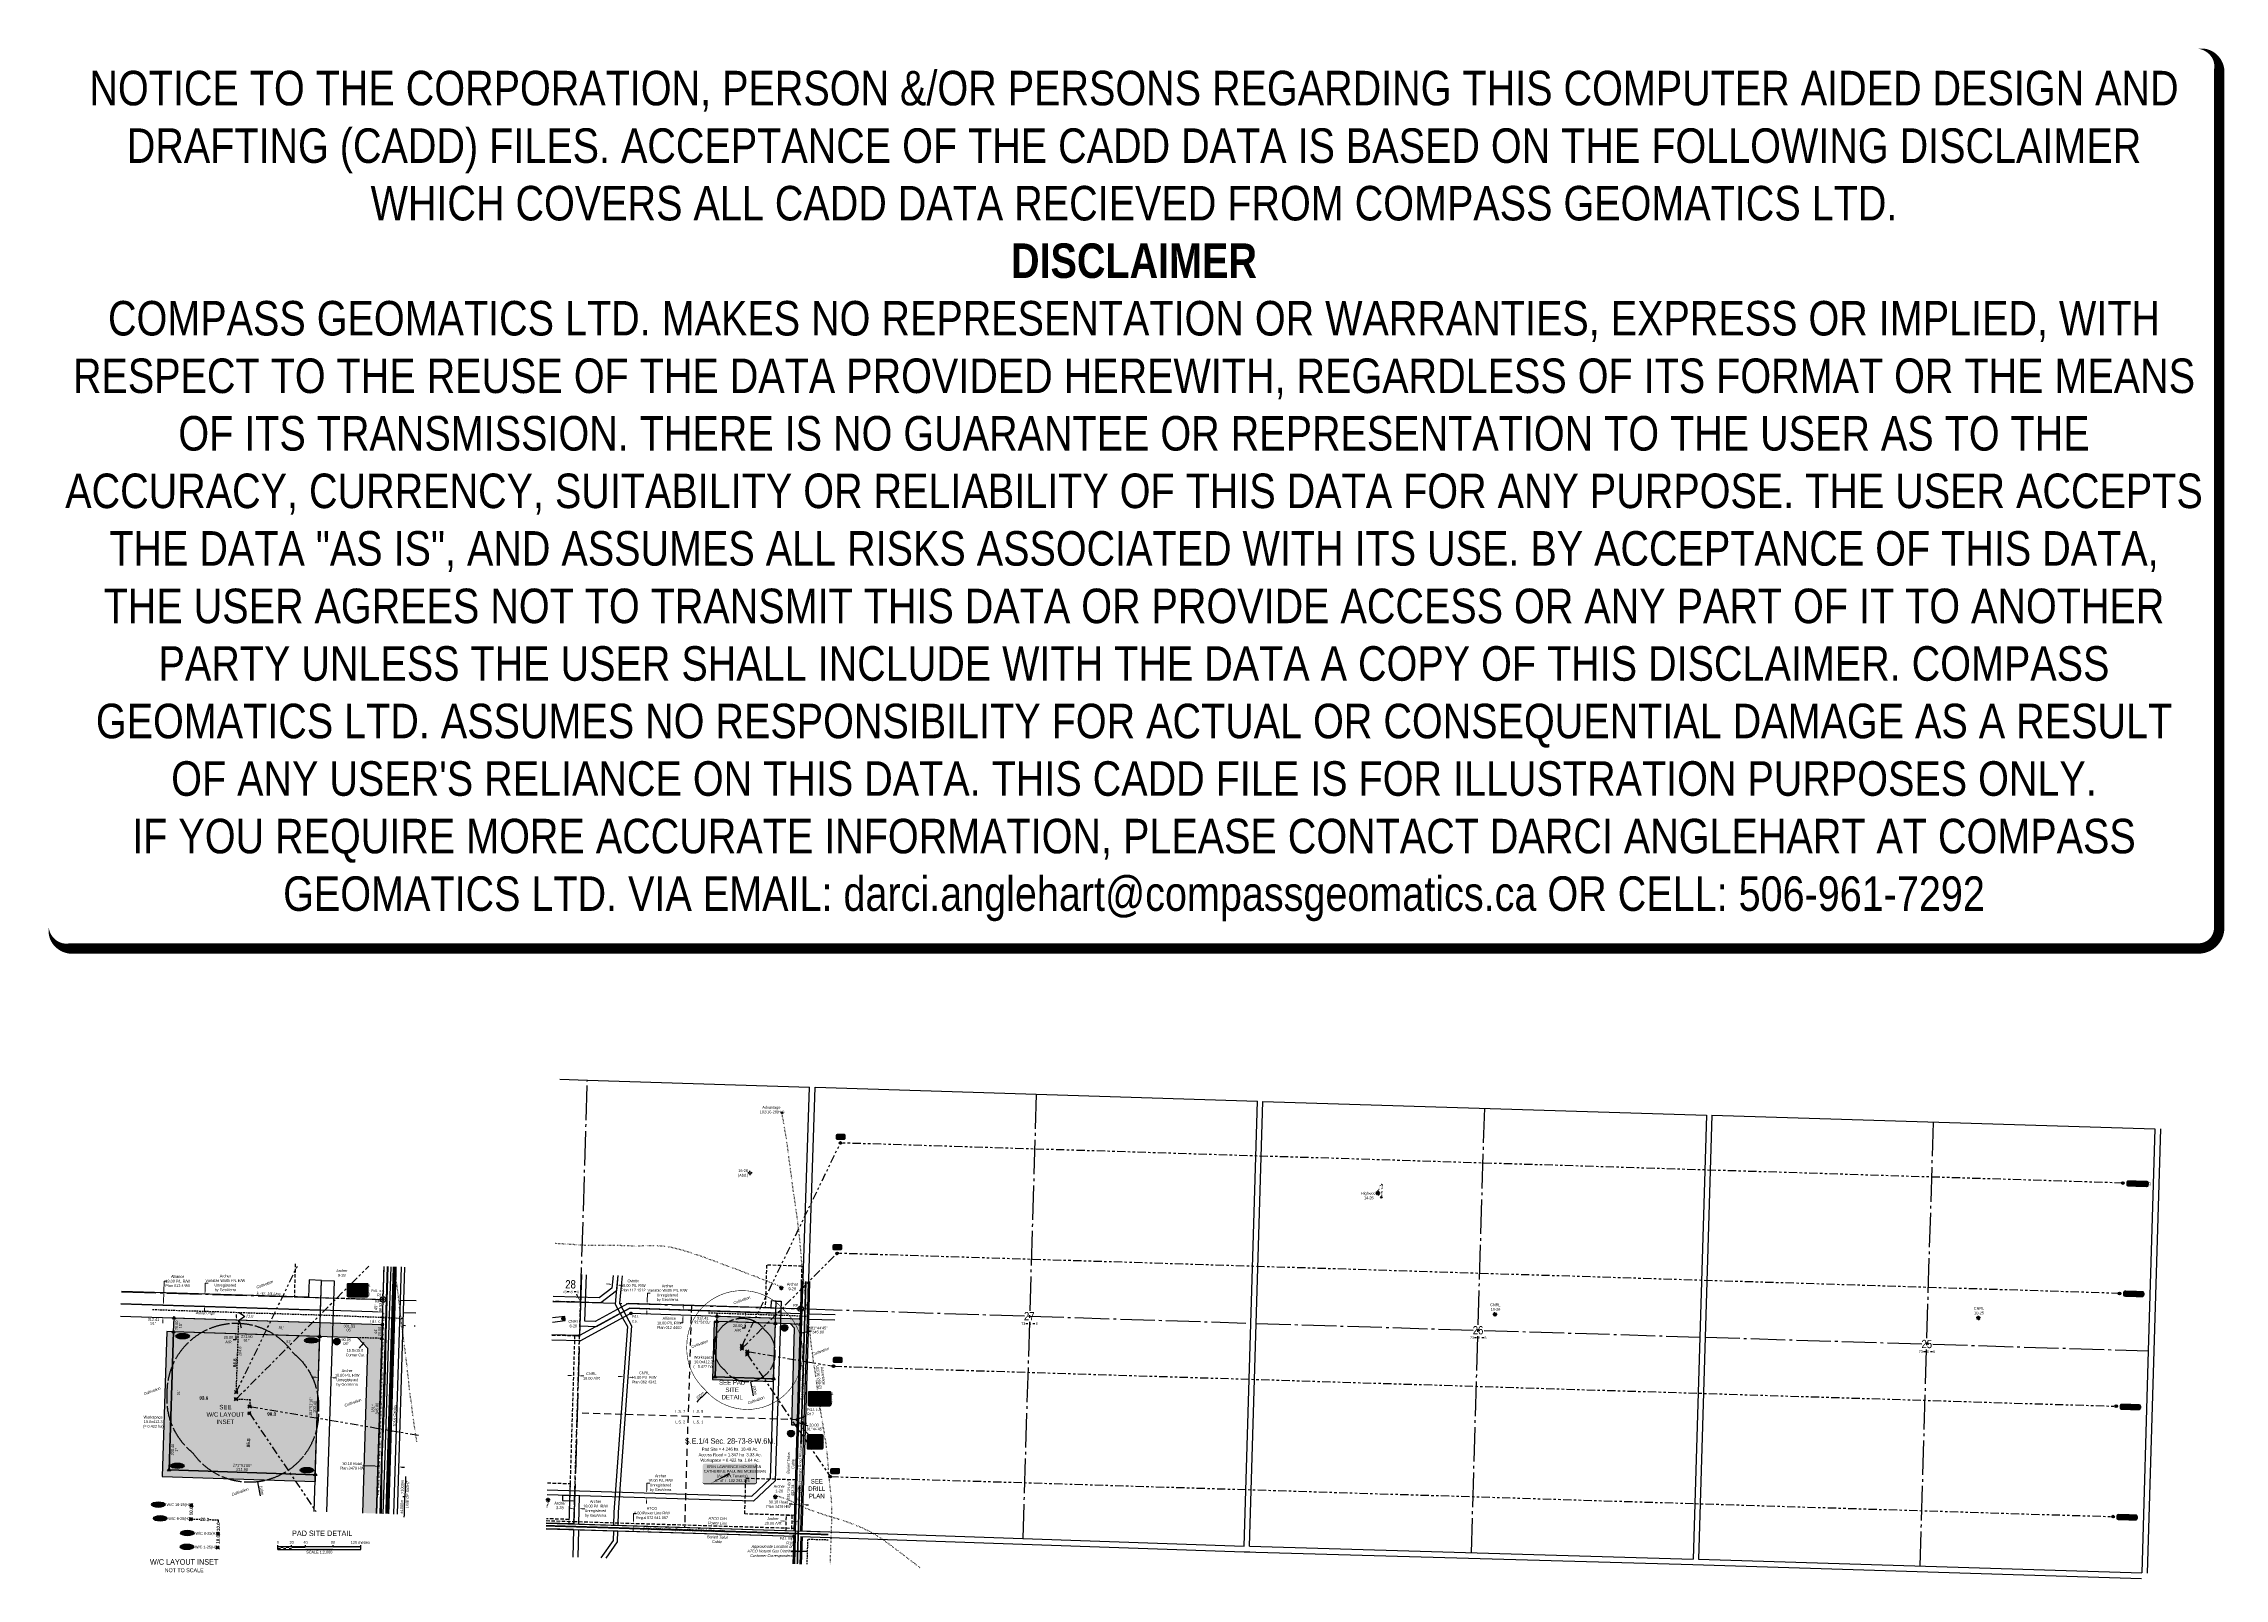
# Model space of a CAD drawing. Extents: x 360681 to 368577, y 6135146 to 6140704.
import ezdxf
from ezdxf.enums import TextEntityAlignment as Align

# ---------------------------------------------------------------- set-up
doc = ezdxf.new("R2010")
doc.units = 0
doc.header["$LTSCALE"] = 5
doc.header["$PDSIZE"] = 0.5
for name, pattern in [('foc-ACCESSROAD', [3.75, 2.5, -1.25]), ('foc-BUFFER', [16.75, 15, -1.75]), ('foc-DOT', [1, 0.2, -0.8]), ('foc-DRILLPATH', [14.75, 6, -1.75, 1.75, -1.75, 1.75, -1.75]), ('foc-FLOWLINE', [3.75, 2.5, -1.25]), ('foc-LSD', [8, 5, -3]), ('foc-QUARTERLINE', [33, 25, -3, 2, -3]), ('foc-TIELINE', [1.875, 1.25, -0.625]), ('foc-TOPO', [1, 0.2, -0.8]), ('foc-TRAV', [1.875, 1.25, -0.625]), ('UG_PIPE', [1.875, 1.25, -0.625])]:
    doc.linetypes.add(name, pattern=pattern)
doc.layers.get('Defpoints').update_dxf_attribs({"color": 9})
for name, color, linetype in [('10', 1, 'Continuous'), ('35', 37, 'Continuous'), ('9', 3, 'Continuous'), ('ABADATA-DRILL', 8, 'foc-DOT'), ('ABADATA-DRILL-T', 8, 'Continuous'), ('AS-OWNER', 7, 'Continuous'), ('AS-PIPE-UG', 44, 'UG_PIPE'), ('AS-PIPE-UG-T', 44, 'Continuous'), ('AS-POWER', 104, 'foc-POWER'), ('AS-POWER-T', 104, 'Continuous'), ('AS-ROADS', 254, 'Continuous'), ('AS-TELEPHONE', 224, 'foc-TEL'), ('AS-TELEPHONE-T', 224, 'Continuous'), ('AUX-BUFFER', 7, 'foc-BUFFER'), ('C-AR', 13, 'foc-ACCESSROAD'), ('C-RW', 13, 'Continuous'), ('C-SYMBOL', 7, 'Continuous'), ('C-WS', 13, 'foc-ACCESSROAD'), ('C-WS-S', 13, 'Continuous'), ('CG-NOTES', 7, 'Continuous'), ('DETAIL-T', 7, 'Continuous'), ('F-AR', 190, 'foc-ACCESSROAD'), ('F-EZE', 190, 'foc-FLOWLINE'), ('F-RW', 190, 'Continuous'), ('F-WS', 190, 'foc-ACCESSROAD'), ('F-WS-S', 190, 'Continuous'), ('L-2', 7, 'Continuous'), ('L-AREAREQUIRED', 7, 'Continuous'), ('L-AREAWORK', 5, 'Continuous'), ('L-BD', 7, 'Continuous'), ('L-BD1', 253, 'Continuous'), ('L-DETAIL-T', 3, 'Continuous'), ('L-MON', 1, 'Continuous'), ('L-QSEC', 8, 'foc-QUARTERLINE'), ('L-ROAD-T', 7, 'Continuous'), ('L-SEC', 7, 'Continuous'), ('L-SECLBL', 7, 'Continuous'), ('L-SECTION-LSD', 7, 'foc-LSD'), ('L-TITLEDB', 4, 'Continuous'), ('L-TITLEDB-T', 4, 'Continuous'), ('P-CROSSINGS', 250, 'Continuous'), ('P-ELEVATION', 7, 'Continuous'), ('P-PDRILLPATH', 12, 'foc-DRILLPATH'), ('P-PROPOSED', 10, 'Continuous'), ('P-PROPOSED-H', 21, 'Continuous'), ('P-TEMP-BLUE', 146, 'Continuous'), ('P-TEMP-BLUE-T', 146, 'Continuous'), ('P-TRAV', 4, 'foc-TRAV'), ('P-TXT', 4, 'Continuous'), ('T-TIE', 201, 'foc-TIELINE'), ('T-VEGETATION CHANGE', 104, 'foc-TOPO')]:
    doc.layers.add(name, color=color, linetype=linetype)
for name, color, linetype, lineweight in [('C-AR-T', 13, 'Continuous', 9), ('C-RW-T', 13, 'Continuous', 9), ('C-WS-T', 13, 'Continuous', 9), ('F-AR-T', 190, 'Continuous', 9), ('F-EZE-T', 190, 'Continuous', 9), ('F-RW-T', 190, 'Continuous', 9), ('F-WS-T', 190, 'Continuous', 9), ('T-TEXT', 48, 'Continuous', 18), ('T-TIE-T', 201, 'Continuous', 18)]:
    doc.layers.add(name, color=color, linetype=linetype, lineweight=lineweight)
doc.layers.add('DISCLAIMER', color=7, linetype='Continuous', plot=False)
doc.layers.add('P-TEMP-BLUE-H', color=7, linetype='Continuous', true_color=0x99e6ff)
doc.styles.add('100L', font='ARIALN.TTF', dxfattribs={"height": 11})
doc.styles.add('175L', font='ARIALN.TTF', dxfattribs={"height": 20})
doc.styles.add('80', font='ARIALN.TTF', dxfattribs={"height": 10})
doc.styles.add('80CG', font='ARIALN.TTF', dxfattribs={"height": 10})
doc.styles.add('80L', font='ARIALN.TTF', dxfattribs={"height": 10})
doc.styles.add('80LS', font='ARIALNI.TTF', dxfattribs={"height": 10})
doc.styles.add('BOLD', font='ARIALNB.TTF')
doc.styles.add('Crossing', font='ARIALN.TTF', dxfattribs={"height": 10})
doc.styles.add('foc-LtypeFont', font='ARIALN.TTF', dxfattribs={"height": 7.35})
doc.styles.add('SIMPLEX', font='ARIALN.TTF')
doc.linetypes.add('foc-POWER', pattern='A,6,-1,["P",foc-LtypeFont,S=0.2,R=0,X=-0.625,Y=-0.75],-1.24,4', length=12.24)
doc.linetypes.add('foc-POWER-NOLINE', pattern='A,0,-4,["P",foc-LtypeFont,S=0.2,R=0,X=-0.625,Y=-0.75],-8.24', length=12.24)
doc.linetypes.add('foc-TEL', pattern='A,2,-1,["T",foc-LtypeFont,S=0.2,R=0,X=-0.425,Y=-0.75],-1.24,8', length=12.24)
doc.linetypes.add('foc-TEL-NOLINE', pattern='A,0,-2,["T",foc-LtypeFont,S=0.2,R=0,X=-0.425,Y=-0.75],-10.24', length=12.24)
doc.dimstyles.new('CG2011', dxfattribs={"dimscale": 5, "dimtxt": 9, "dimasz": 2, "dimexe": 0.2, "dimexo": 0.0625, "dimgap": 0.5, "dimtad": 0, "dimtih": 1, "dimtoh": 1, "dimzin": 0, "dimdsep": 46, "dimtxsty": '80CG', "dimcen": 0.1, "dimse1": 1, "dimse2": 1, "dimclrd": 256, "dimclrt": 256, "dimaunit": 1, "dimadec": 4, "dimazin": 0, "dimtfac": 0.06, "dimtofl": 0, "dimtmove": 0, "dimatfit": 1, "dimfxl": 0.2, "dimtolj": 1, "dimtzin": 0, "dimlwd": -1, "dimarcsym": 0})
doc.dimstyles.new('COMPASS', dxfattribs={"dimscale": 5, "dimtxt": 10, "dimasz": 2.5, "dimexe": 0.2, "dimexo": 0.0625, "dimgap": 0.5, "dimtad": 0, "dimtih": 1, "dimtoh": 1, "dimzin": 0, "dimdsep": 46, "dimtxsty": '80', "dimcen": 0.1, "dimse1": 1, "dimse2": 1, "dimclrd": 256, "dimclrt": 256, "dimaunit": 1, "dimadec": 4, "dimazin": 0, "dimtfac": 0.06, "dimtofl": 0, "dimtmove": 0, "dimatfit": 1, "dimfxl": 0.2, "dimtolj": 1, "dimtzin": 0, "dimlwd": -1, "dimarcsym": 0})
doc.dimstyles.new('Compass 5 000', dxfattribs={"dimscale": 5, "dimtxt": 9, "dimasz": 2, "dimexe": 0.2, "dimexo": 0.0625, "dimgap": 0.5, "dimtad": 0, "dimtih": 1, "dimtoh": 1, "dimzin": 0, "dimdsep": 46, "dimtxsty": '80CG', "dimcen": 0.1, "dimse1": 1, "dimse2": 1, "dimclrd": 256, "dimclrt": 256, "dimaunit": 1, "dimadec": 4, "dimazin": 0, "dimtfac": 0.06, "dimtofl": 0, "dimtmove": 0, "dimatfit": 1, "dimfxl": 0.2, "dimtolj": 1, "dimtzin": 0, "dimlwd": -1, "dimarcsym": 0})

# ---------------------------------------------------------------- blocks, each defined once
blk = doc.blocks.new('fdia')
at = {"color": 255, "const_width": 1}
blk.add_lwpolyline([(-0.5, 0, 1), (0.5, 0, 1)], format="xyb", close=True, dxfattribs=at)
blk = doc.blocks.new('Fdiaa')
blk.add_blockref('fdia', (0, 0))
blk = doc.blocks.new('fdib')
at = {"color": 1, "const_width": 1.6}
blk.add_lwpolyline([(-0.4, 0, 1), (0.4, 0, 1)], format="xyb", close=True, dxfattribs=at)
at = {"color": 1}
blk.add_circle((0, 0), 0.8, dxfattribs=at)
blk = doc.blocks.new('Fdibb')
blk.add_blockref('fdib', (0, 0))
blk = doc.blocks.new('fdicc')
for name in ['Fdibb', 'Fdiaa']:
    blk.add_blockref(name, (0, 0))
blk = doc.blocks.new('FDI')
blk.add_blockref('fdicc', (0, 0))
blk = doc.blocks.new('WC')
at = {"layer": 'L-MON'}
h = blk.add_hatch(color=255, dxfattribs=at)
h.dxf.hatch_style = 1
edge = h.paths.add_edge_path()
edge.add_arc((0, 0), 0.9, 0, 360)
at = {"layer": 'L-MON', "color": 240, "flags": 128}
for points in [[(-0.6, 0.5), (-1.2, 1.1)], [(0.5, 0.6), (1.1, 1.2)], [(-1.2, -1.2), (-0.6, -0.6)], [(1.2, -1.2), (0.6, -0.6)]]:
    blk.add_lwpolyline(points, dxfattribs=at)
at = {"layer": 'L-MON', "color": 240}
for radius in [0.8, 0.373]:
    blk.add_circle((0, 0), radius, dxfattribs=at)
blk = doc.blocks.new('*D447')
at = {"layer": 'Defpoints', "color": 0, "transparency": 16777216}
for p in [(362944.5, 6136119.3), (362943.9, 6136101.3), (362995.9, 6136099.6)]:
    blk.add_point(p, dxfattribs=at)
at = {"layer": 'F-RW-T', "transparency": 16777216}
for p, q in [((362996.8, 6136127.6), (362997.1, 6136137.6)), ((362995, 6136070.8), (362985, 6136070.8)), ((362995.6, 6136089.6), (362995, 6136070.8))]:
    blk.add_line(p, q, dxfattribs=at)
for points in [[(362995.2, 6136127.7), (362998.5, 6136127.5), (362996.5, 6136117.6)], [(362993.9, 6136089.7), (362997.3, 6136089.6), (362995.9, 6136099.6)]]:
    blk.add_solid(points, dxfattribs=at)
at = {"layer": 'F-RW-T', "transparency": 16777216, "insert": (362945.9, 6136070.8), "char_height": 10, "attachment_point": 5, "style": '80CG'}
blk.add_mtext('\\A1;Alliance\\P18.00 P/L R/W\\PPlan 012 4450', dxfattribs=at)
blk = doc.blocks.new('*D448')
at = {"layer": 'Defpoints', "color": 0, "transparency": 16777216}
for p in [(363400.5, 6135409.7), (363400.6, 6135413.7), (363430.6, 6135408.7)]:
    blk.add_point(p, dxfattribs=at)
at = {"layer": 'L-TITLEDB-T', "transparency": 16777216}
for p, q in [((363390.6, 6135414), (363380.6, 6135414.3)), ((363440.7, 6135412.5), (363450.7, 6135412.2))]:
    blk.add_line(p, q, dxfattribs=at)
for points in [[(363390.6, 6135415.7), (363390.5, 6135412.3), (363400.6, 6135413.7)], [(363440.8, 6135414.1), (363440.7, 6135410.8), (363430.7, 6135412.8)]]:
    blk.add_solid(points, dxfattribs=at)
at = {"layer": 'L-TITLEDB-T', "transparency": 16777216, "insert": (363341.6, 6135414.3), "char_height": 10, "attachment_point": 5, "style": '80CG'}
blk.add_mtext('\\A1;30.18 Road\\PPlan 3479 HW', dxfattribs=at)
blk = doc.blocks.new('L-SECLBL')
at = {"layer": '9', "color": 7}
for p, q in [((-5.1, -27.8), (-12.3, -27.8)), ((20.7, -27.8), (13.5, -27.8))]:
    blk.add_line(p, q, dxfattribs=at)
at = {"layer": '10', "color": 2, "style": 'SIMPLEX'}
blk.add_attdef('SEC', text='', height=30, dxfattribs=at).set_placement((0, 0), align=Align.MIDDLE)
at = {"layer": '10', "color": 5, "style": '80L'}
blk.add_attdef('TWP', text='', height=9.5, dxfattribs=at).set_placement((-14.4, -27.4), align=Align.MIDDLE_RIGHT)
blk.add_attdef('RGE', text='', height=9.5, dxfattribs=at).set_placement((3.6, -27.4), align=Align.MIDDLE_CENTER)
blk.add_attdef('MER', text='', height=9.5, dxfattribs=at).set_placement((23.2, -27.4), align=Align.MIDDLE_LEFT)
blk = doc.blocks.new('*D453')
at = {"layer": 'C-AR-T', "transparency": 16777216}
for p, q in [((362588.8, 6135880.3), (362578.8, 6135880.6)), ((362626.7, 6135879.1), (362636.7, 6135878.8))]:
    blk.add_line(p, q, dxfattribs=at)
for points in [[(362588.9, 6135882), (362588.8, 6135878.6), (362598.8, 6135880)], [(362626.8, 6135880.8), (362626.7, 6135877.5), (362616.7, 6135879.4)]]:
    blk.add_solid(points, dxfattribs=at)
at = {"layer": 'Defpoints', "color": 0, "transparency": 16777216}
for p in [(362598.8, 6135877.5), (362616.7, 6135879.4), (362616.7, 6135876.9)]:
    blk.add_point(p, dxfattribs=at)
at = {"layer": 'C-AR-T', "transparency": 16777216, "insert": (362664, 6135878.8), "char_height": 10, "attachment_point": 5, "style": '80CG'}
blk.add_mtext('\\A1;CNRL\\P18.00 A/R', dxfattribs=at)
blk = doc.blocks.new('*D454')
at = {"layer": 'C-RW-T', "transparency": 16777216}
for p, q in [((362771.2, 6135876.6), (362761.2, 6135877.3)), ((362806.1, 6135874.1), (362816, 6135873.4))]:
    blk.add_line(p, q, dxfattribs=at)
for points in [[(362771.3, 6135878.3), (362771, 6135875), (362781.1, 6135875.9)], [(362806.2, 6135875.8), (362806, 6135872.4), (362796.1, 6135874.8)]]:
    blk.add_solid(points, dxfattribs=at)
at = {"layer": 'Defpoints', "color": 0, "transparency": 16777216}
for p in [(362781.2, 6135877.4), (362796.1, 6135874.8), (362796.2, 6135876.3)]:
    blk.add_point(p, dxfattribs=at)
at = {"layer": 'C-RW-T', "transparency": 16777216, "insert": (362855.1, 6135873.4), "char_height": 10, "attachment_point": 5, "style": '80CG'}
blk.add_mtext('\\A1;CNRL\\P15.00 P/L R/W\\PPlan 062 4342', dxfattribs=at)
blk = doc.blocks.new('*D455')
at = {"layer": 'Defpoints', "color": 0, "transparency": 16777216}
for p in [(362740, 6136220.7), (362756.8, 6136208.4), (362757.9, 6136218.9)]:
    blk.add_point(p, dxfattribs=at)
at = {"layer": 'F-RW-T', "transparency": 16777216}
for p, q in [((362729, 6136211.3), (362719, 6136212.4)), ((362766.7, 6136207.4), (362776.7, 6136206.4))]:
    blk.add_line(p, q, dxfattribs=at)
for points in [[(362729.2, 6136213), (362728.8, 6136209.7), (362738.9, 6136210.3)], [(362766.9, 6136209), (362766.6, 6136205.7), (362756.8, 6136208.4)]]:
    blk.add_solid(points, dxfattribs=at)
at = {"layer": 'F-RW-T', "transparency": 16777216, "insert": (362815.8, 6136206.4), "char_height": 10, "attachment_point": 5, "style": '80CG'}
blk.add_mtext('\\A1;Ovintiv\\P18.00 P/L R/W\\PPlan 112 1512', dxfattribs=at)
blk = doc.blocks.new('plbh')
at = {"layer": 'L-MON'}
h = blk.add_hatch(color=255, dxfattribs=at)
h.dxf.hatch_style = 1
edge = h.paths.add_edge_path()
edge.add_arc((0, 0), 1.16, 0, 360)
h = blk.add_hatch(color=256, dxfattribs=at)
h.dxf.hatch_style = 1
h.paths.add_polyline_path([(-0.96, 0, 1), (0.96, 0, 1)])
h.paths.add_polyline_path([(0.91, 0, -1), (-0.91, 0, -1)], flags=16)
h.paths.add_polyline_path([(0.45, 0, -1), (-0.45, 0, -1)], flags=0)
h = blk.add_hatch(color=256, dxfattribs=at)
h.dxf.hatch_style = 1
h.paths.add_polyline_path([(-0.45, 0, 1), (0.45, 0, 1)])
h.paths.add_polyline_path([(0.4, 0, -1), (-0.4, 0, -1)], flags=16)
at = {"layer": 'L-MON', "color": 240}
for radius in [0.96, 0.91, 0.45, 0.4]:
    blk.add_circle((0, 0), radius, dxfattribs=at)
blk = doc.blocks.new('GABD')
for p, q in [((-0.8, 0), (-1.6, 0)), ((0, 0.8), (0, 1.6)), ((1.6, 0), (0.8, 0)), ((0, -0.8), (0, -1.6))]:
    blk.add_line(p, q)
blk.add_circle((0, 0), 0.8)
blk = doc.blocks.new('GAS')
h = blk.add_hatch(color=255)
h.dxf.hatch_style = 1
edge = h.paths.add_edge_path()
edge.add_arc((0, 0), 0.9, 0, 360)
for p, q in [((-0.8, 0), (-1.6, 0)), ((-0.6, 0.6), (-1.1, 1.1)), ((0, 0.8), (0, 1.6)), ((0.6, 0.6), (1.1, 1.1)), ((1.6, 0), (0.8, 0)), ((-0.6, -0.6), (-1.1, -1.1)), ((0, -0.8), (0, -1.6)), ((1.1, -1.1), (0.6, -0.6))]:
    blk.add_line(p, q)
blk.add_circle((0, 0), 0.8)
blk = doc.blocks.new('*U470')
h = blk.add_hatch(color=59)
edge = h.paths.add_edge_path()
edge.add_line((-11.5, -11.5), (11.5, -11.5))
edge.add_arc((11.5, -5.5), 6, 270, 360)
edge.add_line((17.5, -5.5), (17.5, 4))
edge.add_arc((11.5, 4), 6, 0, 90)
edge.add_line((11.5, 10), (-11.5, 10))
edge.add_arc((-11.5, 4), 6, 90, 180)
edge.add_line((-17.5, 4), (-17.5, -5.5))
edge.add_arc((-11.5, -5.5), 6, 180, 270)
at = {"color": 1, "flags": 128}
blk.add_lwpolyline([(-11.5, -11.5, 3, 3, 0), (11.5, -11.5, 3, 3, 0.414214), (17.5, -5.5, 3, 3, 0), (17.5, 4, 3, 0, 0.414214), (11.5, 10, 0, 0, 0), (-11.5, 10, 0, 0, 0.414214), (-17.5, 4, 0, 0, 0), (-17.5, -5.5, 0, 3, 0.414214)], format="xyseb", close=True, dxfattribs=at)
blk.add_lwpolyline([(-13.1, -6.4, 0, 7.5, 0), (0, 0, 0, 0, 0)], format="xyseb", dxfattribs=at)
at = {"color": 1, "style": '80'}
blk.add_attdef('ENTER_TEXT_001', (-36, -5), '', height=10, dxfattribs=at)
blk = doc.blocks.new('*U468')
h = blk.add_hatch(color=59)
edge = h.paths.add_edge_path()
edge.add_line((-34, -11.5), (34, -11.5))
edge.add_arc((34, -5.5), 6, 270, 360)
edge.add_line((40, -5.5), (40, 4))
edge.add_arc((34, 4), 6, 0, 90)
edge.add_line((34, 10), (-34, 10))
edge.add_arc((-34, 4), 6, 90, 180)
edge.add_line((-40, 4), (-40, -5.5))
edge.add_arc((-34, -5.5), 6, 180, 270)
at = {"color": 1, "flags": 128}
blk.add_lwpolyline([(-40, -6.3, 0, 7.5, 0), (0, 0, 0, 0, 0)], format="xyseb", dxfattribs=at)
blk.add_lwpolyline([(-34, -11.5, 3, 3, 0), (34, -11.5, 3, 3, 0.414214), (40, -5.5, 3, 3, 0), (40, 4, 3, 0, 0.414214), (34, 10, 0, 0, 0), (-34, 10, 0, 0, 0.414214), (-40, 4, 0, 0, 0), (-40, -5.5, 0, 3, 0.414214)], format="xyseb", close=True, dxfattribs=at)
at = {"color": 1, "style": '80'}
blk.add_attdef('ENTER_TEXT_001', (-36, -5), '', height=10, dxfattribs=at)
blk = doc.blocks.new('*U471')
h = blk.add_hatch(color=59)
edge = h.paths.add_edge_path()
edge.add_line((-31.5, -11.5), (31.5, -11.5))
edge.add_arc((31.5, -5.5), 6, 270, 360)
edge.add_line((37.5, -5.5), (37.5, 4))
edge.add_arc((31.5, 4), 6, 0, 90)
edge.add_line((31.5, 10), (-31.5, 10))
edge.add_arc((-31.5, 4), 6, 90, 180)
edge.add_line((-37.5, 4), (-37.5, -5.5))
edge.add_arc((-31.5, -5.5), 6, 180, 270)
at = {"color": 1, "flags": 128}
blk.add_lwpolyline([(-31.5, -11.5, 3, 3, 0), (31.5, -11.5, 3, 3, 0.414214), (37.5, -5.5, 3, 3, 0), (37.5, 4, 3, 0, 0.414214), (31.5, 10, 0, 0, 0), (-31.5, 10, 0, 0, 0.414214), (-37.5, 4, 0, 0, 0), (-37.5, -5.5, 0, 3, 0.414214)], format="xyseb", close=True, dxfattribs=at)
blk.add_lwpolyline([(-34.7, -6.8, 0, 7.5, 0), (0, 0, 0, 0, 0)], format="xyseb", dxfattribs=at)
at = {"color": 1, "style": '80'}
blk.add_attdef('ENTER_TEXT_001', (-36, -5), '', height=10, dxfattribs=at)
blk = doc.blocks.new('*U469')
h = blk.add_hatch(color=59)
edge = h.paths.add_edge_path()
edge.add_line((-31.5, -11.5), (31.5, -11.5))
edge.add_arc((31.5, -5.5), 6, 270, 360)
edge.add_line((37.5, -5.5), (37.5, 4))
edge.add_arc((31.5, 4), 6, 0, 90)
edge.add_line((31.5, 10), (-31.5, 10))
edge.add_arc((-31.5, 4), 6, 90, 180)
edge.add_line((-37.5, 4), (-37.5, -5.5))
edge.add_arc((-31.5, -5.5), 6, 180, 270)
at = {"color": 1, "flags": 128}
blk.add_lwpolyline([(-31.5, -11.5, 3, 3, 0), (31.5, -11.5, 3, 3, 0.414214), (37.5, -5.5, 3, 3, 0), (37.5, 4, 3, 0, 0.414214), (31.5, 10, 0, 0, 0), (-31.5, 10, 0, 0, 0.414214), (-37.5, 4, 0, 0, 0), (-37.5, -5.5, 0, 3, 0.414214)], format="xyseb", close=True, dxfattribs=at)
blk.add_lwpolyline([(-32.7, -5.9, 0, 7.5, 0), (0, 0, 0, 0, 0)], format="xyseb", dxfattribs=at)
at = {"color": 1, "style": '80'}
blk.add_attdef('ENTER_TEXT_001', (-36, -5), '', height=10, dxfattribs=at)
blk = doc.blocks.new('*U485')
h = blk.add_hatch(color=254)
edge = h.paths.add_edge_path()
edge.add_line((-36.5, -28.5), (36.5, -28.5))
edge.add_arc((36.5, -22.5), 6, 270, 360)
edge.add_line((42.5, -22.5), (42.5, 21))
edge.add_arc((36.5, 21), 6, 0, 90)
edge.add_line((36.5, 27), (-36.5, 27))
edge.add_arc((-36.5, 21), 6, 90, 180)
edge.add_line((-42.5, 21), (-42.5, -22.5))
edge.add_arc((-36.5, -22.5), 6, 180, 270)
at = {"color": 1, "flags": 128}
blk.add_lwpolyline([(-36.5, -28.5, 3, 3, 0), (36.5, -28.5, 3, 3, 0.414214), (42.5, -22.5, 3, 3, 0), (42.5, 21, 3, 0, 0.414214), (36.5, 27, 0, 0, 0), (-36.5, 27, 0, 0, 0.414214), (-42.5, 21, 0, 0, 0), (-42.5, -22.5, 0, 3, 0.414214)], format="xyseb", close=True, dxfattribs=at)
blk.add_lwpolyline([(-36.3, -24.2, 0, 10, 0), (0, 0, 5, 5, 0)], format="xyseb", dxfattribs=at)
at = {"color": 1, "style": '80'}
blk.add_attdef('ENTER_TEXT_001', (-36, -5), '', height=10, dxfattribs=at)
blk = doc.blocks.new('*U486')
at = {"layer": '35', "color": 3}
blk.add_circle((0, 0), 10, dxfattribs=at)
at = {"layer": '35', "color": 3, "style": '80'}
blk.add_attdef('RP_001', (-27.9, 7.1), '', height=10, dxfattribs=at)
blk = doc.blocks.new('xing2')
h = blk.add_hatch(color=50)
h.dxf.hatch_style = 1
edge = h.paths.add_edge_path()
edge.add_ellipse((0, 0), major_axis=(-12.5, 0), ratio=0.816297, start_angle=0, end_angle=360)
h = blk.add_hatch(color=250)
h.dxf.hatch_style = 1
edge = h.paths.add_edge_path()
edge.add_ellipse((0, -2), major_axis=(-12.5, 0), ratio=0.816297, start_angle=0, end_angle=180)
edge.add_line((12.5, -2), (12.5, 0))
edge.add_ellipse((0, 0), major_axis=(-12.5, 0), ratio=0.816297, start_angle=0, end_angle=180, ccw=False)
edge.add_line((-12.5, 0), (-12.5, -2))
at = {"color": 250}
blk.add_ellipse((0, 0), major_axis=(-12.5, 0), ratio=0.816297, dxfattribs=at)
blk.add_ellipse((0, -2), major_axis=(-12.5, 0), ratio=0.816297, start_param=0, end_param=3.141593, dxfattribs=at)
at = {"color": 250, "style": 'Crossing'}
blk.add_attdef('CROSSING', text='', height=9, dxfattribs=at).set_placement((0.1, 0), align=Align.MIDDLE_CENTER)
at = {"color": 250, "style": 'Crossing', "flags": 1}
for tag, p in [('DESCRIPTION', (0.1, -25.8)), ('LOCATION', (0.1, -39.3)), ('DWG_REF', (0.1, -52.8)), ('OWNER', (0.1, -12.5))]:
    blk.add_attdef(tag, text='', height=9, dxfattribs=at).set_placement(p, align=Align.MIDDLE_CENTER)
blk = doc.blocks.new('*U489')
h = blk.add_hatch(color=59)
edge = h.paths.add_edge_path()
edge.add_line((-91.5, -37), (91.5, -37))
edge.add_arc((91.5, -31), 6, 270, 360)
edge.add_line((97.5, -31), (97.5, 29.5))
edge.add_arc((91.5, 29.5), 6, 0, 90)
edge.add_line((91.5, 35.5), (-91.5, 35.5))
edge.add_arc((-91.5, 29.5), 6, 90, 180)
edge.add_line((-97.5, 29.5), (-97.5, -31))
edge.add_arc((-91.5, -31), 6, 180, 270)
at = {"color": 1, "flags": 128}
blk.add_lwpolyline([(-91.5, -37, 3, 3, 0), (91.5, -37, 3, 3, 0.414214), (97.5, -31, 3, 3, 0), (97.5, 29.5, 3, 0, 0.414214), (91.5, 35.5, 0, 0, 0), (-91.5, 35.5, 0, 0, 0.414214), (-97.5, 29.5, 0, 0, 0), (-97.5, -31, 0, 3, 0.414214)], format="xyseb", close=True, dxfattribs=at)
blk.add_lwpolyline([(-72.5, -37.6, 0, 7.5, 0), (0, 0, 0, 0, 0)], format="xyseb", dxfattribs=at)
at = {"color": 1, "style": '80'}
blk.add_attdef('ENTER_TEXT_001', (-36, -5), '', height=10, dxfattribs=at)
blk = doc.blocks.new('TRIA')
blk.add_hatch(color=255).paths.add_polyline_path([(0, 1.5), (-1.5, -0.9), (1.4, -0.9)])
blk = doc.blocks.new('TRIAA')
blk.add_blockref('TRIA', (0, 0))
blk = doc.blocks.new('TRIB')
at = {"color": 1}
blk.add_lwpolyline([(-1.1, -0.7), (0, 1.1), (1, -0.7)], close=True, dxfattribs=at)
blk = doc.blocks.new('TRIBB')
blk.add_blockref('TRIB', (0, 0))
blk = doc.blocks.new('TRICC')
for name in ['TRIAA', 'TRIBB']:
    blk.add_blockref(name, (0, 0))
blk = doc.blocks.new('plspike')
blk.add_blockref('TRICC', (0, 0))
blk = doc.blocks.new('*D491')
at = {"layer": 'Defpoints', "color": 0, "transparency": 16777216}
for p in [(362865.6, 6136139), (362875.1, 6136121.5), (362875.7, 6136138.7)]:
    blk.add_point(p, dxfattribs=at)
at = {"layer": 'F-RW-T', "transparency": 16777216}
for p, q in [((362864.8, 6136111.8), (362864.5, 6136101.8)), ((362865.9, 6136148.9), (362866.8, 6136178.9)), ((362866.8, 6136178.9), (362876.8, 6136178.9))]:
    blk.add_line(p, q, dxfattribs=at)
for points in [[(362863.1, 6136111.9), (362866.5, 6136111.8), (362865.1, 6136121.8)], [(362864.3, 6136149), (362867.6, 6136148.9), (362865.6, 6136139)]]:
    blk.add_solid(points, dxfattribs=at)
at = {"layer": 'F-RW-T', "transparency": 16777216, "insert": (362939.4, 6136178.9), "char_height": 10, "attachment_point": 5, "style": '80CG'}
blk.add_mtext('\\A1;Archer\\PVariable Width P/L R/W\\PUnregistered\\Pby GeoVerra', dxfattribs=at)
blk = doc.blocks.new('*D492')
at = {"layer": 'Defpoints', "color": 0, "transparency": 16777216}
for p in [(362864.1, 6135455), (362879.7, 6135436.5), (362880.3, 6135454.5)]:
    blk.add_point(p, dxfattribs=at)
at = {"layer": 'F-RW-T', "transparency": 16777216}
for p, q in [((362864.4, 6135465), (362865.2, 6135490.7)), ((362865.2, 6135490.7), (362875.2, 6135490.7)), ((362863.3, 6135427), (362863, 6135417))]:
    blk.add_line(p, q, dxfattribs=at)
for points in [[(362861.6, 6135427), (362864.9, 6135426.9), (362863.6, 6135437)], [(362862.8, 6135465), (362866.1, 6135464.9), (362864.1, 6135455)]]:
    blk.add_solid(points, dxfattribs=at)
at = {"layer": 'F-RW-T', "transparency": 16777216, "insert": (362914.3, 6135490.7), "char_height": 10, "attachment_point": 5, "style": '80CG'}
blk.add_mtext('\\A1;Archer\\P18.00 P/L R/W\\PUnregistered\\Pby GeoVerra', dxfattribs=at)
blk = doc.blocks.new('*D493')
at = {"layer": 'Defpoints', "color": 0, "transparency": 16777216}
for p in [(362816, 6135345.2), (362823.3, 6135336), (362823.6, 6135345)]:
    blk.add_point(p, dxfattribs=at)
at = {"layer": 'F-EZE-T', "transparency": 16777216}
for p, q in [((362815.4, 6135326.2), (362815.1, 6135316.2)), ((362816.3, 6135355.2), (362817.1, 6135380.9)), ((362817.1, 6135380.9), (362827.1, 6135380.9))]:
    blk.add_line(p, q, dxfattribs=at)
for points in [[(362813.8, 6135326.3), (362817.1, 6135326.2), (362815.7, 6135336.2)], [(362814.6, 6135355.3), (362818, 6135355.2), (362816, 6135345.2)]]:
    blk.add_solid(points, dxfattribs=at)
at = {"layer": 'F-EZE-T', "transparency": 16777216, "insert": (362883.4, 6135380.9), "char_height": 10, "attachment_point": 5, "style": '80CG'}
blk.add_mtext('\\A1;ATCO\\P9.00 Power Line R/W\\PReg.# 072 641 057', dxfattribs=at)
blk = doc.blocks.new('*D494')
at = {"layer": 'Defpoints', "color": 0, "transparency": 16777216}
for p in [(363217.4, 6136072.5), (363218, 6136092.4), (363220.8, 6136072.3)]:
    blk.add_point(p, dxfattribs=at)
at = {"layer": 'P-TXT', "transparency": 16777216}
for p, q in [((363221.7, 6136102.3), (363222.1, 6136112.3)), ((363220.1, 6136052.4), (363210.1, 6136052.4)), ((363220.5, 6136062.4), (363220.1, 6136052.4))]:
    blk.add_line(p, q, dxfattribs=at)
for points in [[(363218.8, 6136062.4), (363222.1, 6136062.3), (363220.8, 6136072.3)], [(363220.1, 6136102.4), (363223.4, 6136102.3), (363221.4, 6136092.3)]]:
    blk.add_solid(points, dxfattribs=at)
at = {"layer": 'P-TXT', "transparency": 16777216, "insert": (363193.7, 6136052.4), "char_height": 10, "attachment_point": 5, "style": '80CG'}
blk.add_mtext('\\A1;20.00\\PA/R', dxfattribs=at)
blk = doc.blocks.new('*D497')
at = {"layer": 'Defpoints', "color": 0, "transparency": 16777216}
for p in [(361086.4, 6136136.2), (361084.9, 6136091.2), (361112.6, 6136090.3)]:
    blk.add_point(p, dxfattribs=at)
at = {"layer": 'F-RW-T', "transparency": 16777216}
for p, q in [((361114.4, 6136145.3), (361116.9, 6136222.2)), ((361116.9, 6136222.2), (361126.9, 6136222.2)), ((361112.3, 6136080.3), (361112, 6136070.3))]:
    blk.add_line(p, q, dxfattribs=at)
for points in [[(361112.8, 6136145.3), (361116.1, 6136145.2), (361114.1, 6136135.3)], [(361110.7, 6136080.4), (361114, 6136080.3), (361112.6, 6136090.3)]]:
    blk.add_solid(points, dxfattribs=at)
at = {"layer": 'F-RW-T', "transparency": 16777216, "insert": (361166, 6136222.2), "char_height": 10, "attachment_point": 5, "style": '80CG'}
blk.add_mtext('\\A1;Alliance\\P18.00 P/L R/W\\PPlan 012 4450', dxfattribs=at)
blk = doc.blocks.new('*D496')
at = {"layer": 'Defpoints', "color": 0, "transparency": 16777216}
for p in [(361012.7, 6136182.7), (361011.5, 6136139.8), (361264.7, 6136175.1)]:
    blk.add_point(p, dxfattribs=at)
at = {"layer": 'F-RW-T', "transparency": 16777216}
for p, q in [((361265, 6136185.1), (361265.9, 6136214.5)), ((361265.9, 6136214.5), (361275.9, 6136214.5)), ((361263.2, 6136122.3), (361262.9, 6136112.3))]:
    blk.add_line(p, q, dxfattribs=at)
for points in [[(361263.4, 6136185.2), (361266.7, 6136185.1), (361264.7, 6136175.1)], [(361261.5, 6136122.4), (361264.8, 6136122.3), (361263.5, 6136132.3)]]:
    blk.add_solid(points, dxfattribs=at)
at = {"layer": 'F-RW-T', "transparency": 16777216, "insert": (361338.5, 6136214.5), "char_height": 10, "attachment_point": 5, "style": '80CG'}
blk.add_mtext('\\A1;Archer\\PVariable Width P/L R/W\\PUnregistered\\Pby GeoVerra', dxfattribs=at)
blk = doc.blocks.new('*D495')
at = {"layer": 'Defpoints', "color": 0, "transparency": 16777216}
for p in [(361377.1, 6136031.8), (361397.8, 6136031.1), (361399.4, 6136081.1)]:
    blk.add_point(p, dxfattribs=at)
at = {"layer": 'P-TXT', "transparency": 16777216}
for p, q in [((361379, 6136091.7), (361379.3, 6136101.7)), ((361376.4, 6136010.2), (361366.4, 6136010.2)), ((361376.7, 6136021.8), (361376.4, 6136010.2))]:
    blk.add_line(p, q, dxfattribs=at)
for points in [[(361375.1, 6136021.8), (361378.4, 6136021.7), (361377.1, 6136031.8)], [(361377.3, 6136091.8), (361380.7, 6136091.7), (361378.7, 6136081.7)]]:
    blk.add_solid(points, dxfattribs=at)
at = {"layer": 'P-TXT', "transparency": 16777216, "insert": (361350, 6136010.2), "char_height": 10, "attachment_point": 5, "style": '80CG'}
blk.add_mtext('\\A1;20.00\\PA/R', dxfattribs=at)
blk = doc.blocks.new('*U498')
at = {"layer": '35', "color": 3}
blk.add_circle((0, 0), 10, dxfattribs=at)
at = {"layer": '35', "color": 3, "style": '80'}
blk.add_attdef('RP_001', (-29.1, -12.2), '', height=10, dxfattribs=at)
blk = doc.blocks.new('*D499')
at = {"layer": 'Defpoints', "color": 0, "transparency": 16777216}
for p in [(361891.4, 6135551.5), (361891.3, 6135546.1), (361966.7, 6135543.8)]:
    blk.add_point(p, dxfattribs=at)
at = {"layer": 'L-TITLEDB-T', "transparency": 16777216}
for p, q in [((361881.4, 6135551.8), (361836.8, 6135553.2)), ((361976.9, 6135548.9), (361986.8, 6135548.6))]:
    blk.add_line(p, q, dxfattribs=at)
for points in [[(361881.5, 6135553.5), (361881.4, 6135550.2), (361891.4, 6135551.5)], [(361976.9, 6135550.6), (361976.8, 6135547.3), (361966.9, 6135549.2)]]:
    blk.add_solid(points, dxfattribs=at)
at = {"layer": 'L-TITLEDB-T', "transparency": 16777216, "insert": (361797.8, 6135553.2), "char_height": 10, "attachment_point": 5, "style": '80CG'}
blk.add_mtext('\\A1;30.18 Road\\PPlan 3479 HW', dxfattribs=at)
blk = doc.blocks.new('*D500')
at = {"layer": 'Defpoints', "color": 0, "transparency": 16777216}
for p in [(361676.2, 6135885.2), (361720.8, 6135872.3), (361721.1, 6135883.8)]:
    blk.add_point(p, dxfattribs=at)
at = {"layer": 'F-RW-T', "transparency": 16777216}
for p, q in [((361665.8, 6135874.1), (361655.8, 6135874.4)), ((361730.8, 6135872), (361740.8, 6135871.7))]:
    blk.add_line(p, q, dxfattribs=at)
for points in [[(361665.9, 6135875.8), (361665.7, 6135872.4), (361675.8, 6135873.8)], [(361730.8, 6135873.7), (361730.7, 6135870.3), (361720.8, 6135872.3)]]:
    blk.add_solid(points, dxfattribs=at)
at = {"layer": 'F-RW-T', "transparency": 16777216, "insert": (361779.9, 6135871.7), "char_height": 10, "attachment_point": 5, "style": '80CG'}
blk.add_mtext('\\A1;Archer\\P18.00 P/L R/W\\PUnregistered\\Pby GeoVerra', dxfattribs=at)
blk = doc.blocks.new('we')
at = {"layer": 'P-ELEVATION'}
h = blk.add_hatch(color=111, dxfattribs=at)
h.dxf.hatch_style = 1
edge = h.paths.add_edge_path()
edge.add_ellipse((0, 0), major_axis=(-24.4, 0), ratio=0.410256, start_angle=0, end_angle=360)
at = {"layer": 'P-ELEVATION', "color": 7, "flags": 128}
blk.add_lwpolyline([(0, 0, 12.5, 0, 0), (-12.4, -6.4, 0, 0, 0)], format="xyseb", dxfattribs=at)
at = {"layer": 'P-ELEVATION', "color": 7}
blk.add_ellipse((0, 0), major_axis=(-24.4, 0), ratio=0.410256, dxfattribs=at)
at = {"layer": 'P-ELEVATION', "style": '80'}
blk.add_attdef('ELEVATION', text='', height=10, dxfattribs=at).set_placement((0, 0), align=Align.MIDDLE_CENTER)
blk = doc.blocks.new('*D502')
at = {"layer": 'Defpoints', "color": 0, "transparency": 16777216}
for p in [(363369.5, 6135353.2), (363369.5, 6135351.2), (363389.5, 6135350.7)]:
    blk.add_point(p, dxfattribs=at)
at = {"layer": 'F-AR-T', "transparency": 16777216}
for p, q in [((363359.5, 6135353.4), (363349.5, 6135353.7)), ((363399.5, 6135352.4), (363409.5, 6135352.2))]:
    blk.add_line(p, q, dxfattribs=at)
for points in [[(363359.6, 6135355.1), (363359.5, 6135351.7), (363369.5, 6135353.2)], [(363399.6, 6135354.1), (363399.5, 6135350.8), (363389.5, 6135352.7)]]:
    blk.add_solid(points, dxfattribs=at)
at = {"layer": 'F-AR-T', "transparency": 16777216, "insert": (363321.8, 6135353.7), "char_height": 10, "attachment_point": 5, "style": '80CG'}
blk.add_mtext('\\A1;Archer\\P20.00 A/R', dxfattribs=at)
blk = doc.blocks.new('*U507')
h = blk.add_hatch(color=255)
edge = h.paths.add_edge_path()
edge.add_line((-24, -28.5), (24, -28.5))
edge.add_arc((24, -22.5), 6, 270, 360)
edge.add_line((30, -22.5), (30, 21))
edge.add_arc((24, 21), 6, 0, 90)
edge.add_line((24, 27), (-24, 27))
edge.add_arc((-24, 21), 6, 90, 180)
edge.add_line((-30, 21), (-30, -22.5))
edge.add_arc((-24, -22.5), 6, 180, 270)
at = {"color": 1, "flags": 128}
for points in [[(-61.5, 66.2, 0, 7.5, 0), (0, 0, 0, 0, 0)], [(21, -19.3, 0, 7.5, 0), (0, 0, 0, 0, 0)]]:
    blk.add_lwpolyline(points, format="xyseb", dxfattribs=at)
blk.add_lwpolyline([(-24, -28.5, 3, 3, 0), (24, -28.5, 3, 3, 0.414214), (30, -22.5, 3, 3, 0), (30, 21, 3, 0, 0.414214), (24, 27, 0, 0, 0), (-24, 27, 0, 0, 0.414214), (-30, 21, 0, 0, 0), (-30, -22.5, 0, 3, 0.414214)], format="xyseb", close=True, dxfattribs=at)
at = {"color": 1, "style": '80'}
blk.add_attdef('ENTER_TEXT_001', (-26.8, -4.9), '', height=10, dxfattribs=at)
blk = doc.blocks.new('*D514')
at = {"layer": 'Defpoints', "color": 0, "transparency": 16777216}
for p in [(362602.1, 6135398.3), (362620, 6135397.8), (362620.1, 6135398.3)]:
    blk.add_point(p, dxfattribs=at)
at = {"layer": 'F-RW-T', "transparency": 16777216}
for p, q in [((362592.1, 6135399.2), (362582.1, 6135399.5)), ((362630, 6135398), (362640, 6135397.7))]:
    blk.add_line(p, q, dxfattribs=at)
for points in [[(362592.1, 6135400.8), (362592, 6135397.5), (362602.1, 6135398.9)], [(362630.1, 6135399.7), (362630, 6135396.4), (362620.1, 6135398.3)]]:
    blk.add_solid(points, dxfattribs=at)
at = {"layer": 'F-RW-T', "transparency": 16777216, "insert": (362679.1, 6135397.7), "char_height": 10, "attachment_point": 5, "style": '80CG'}
blk.add_mtext('\\A1;Archer\\P18.00 P/L R/W\\PUnregistered\\Pby GeoVerra', dxfattribs=at)
blk = doc.blocks.new('*U376')
at = {"color": 0}
for p, q in [((-150, 0), (-150, 15)), ((-150, 10), (150.2, 10)), ((-150, 0), (150.2, 0)), ((-100, 10), (-100, 15)), ((-50, 10), (-50, 15)), ((50, 10), (50, 15)), ((150.2, 0), (150.2, 15))]:
    blk.add_line(p, q, dxfattribs=at)
for points in [[(-150, 5), (-140, 5), (-150, 0), (-140, 0)], [(-140, 10), (-130, 10), (-140, 5), (-130, 5)], [(-130, 5), (-120, 5), (-130, 0), (-120, 0)], [(-120, 10), (-110, 10), (-120, 5), (-110, 5)], [(-110, 5), (-100, 5), (-110, 0), (-100, 0)], [(-100, 10), (-50, 10), (-100, 5), (-50, 5)], [(-50, 5), (50, 5), (-50, 0), (50, 0)], [(50, 10), (150.2, 10), (50, 5), (150.2, 5)]]:
    blk.add_solid(points, dxfattribs=at)
at = {"color": 0, "style": '80'}
blk.add_text('metres', height=10, dxfattribs=at).set_placement((162.2, 20), align=Align.CENTER)
at = {"color": 0, "char_height": 10, "style": '80'}
for s, insert, attachment_point in [('0', (-150, 30.2), 2), ('20', (-100, 30.2), 2), ('40', (-50, 30.2), 2), ('80', (50, 30.2), 2), ('120', (136.7, 30.2), 3), ('SCALE 1:2,000', (0.1, -5), 2)]:
    blk.add_mtext(s, dxfattribs=dict(at, insert=insert, attachment_point=attachment_point))
blk = doc.blocks.new('Disclaimer_Legal')
at = {"layer": 'DISCLAIMER', "color": 254, "flags": 128}
blk.add_lwpolyline([(-3612.9, -1104.6, 37.5, 37.5, 0), (4096.1, -1104.6, 37.5, 37.5, 0.414214), (4171.1, -1029.6, 37.5, 37.5, 0), (4171.1, 2078.7, 37.5, 0, 0.414214), (4096.1, 2153.7, 0, 0, 0), (-3612.9, 2153.7, 0, 0, 0.414214), (-3687.9, 2078.7, 0, 0, 0), (-3687.9, -1029.6, 0, 37.5, 0.414214)], format="xyseb", close=True, dxfattribs=at)
at = {"layer": 'DISCLAIMER', "color": 254, "insert": (241.6, 533.9), "char_height": 125, "width": 7717.568, "attachment_point": 5, "style": '80'}
blk.add_mtext('NOTICE TO THE CORPORATION, PERSON &/OR PERSONS REGARDING THIS COMPUTER AIDED DESIGN AND DRAFTING (CADD) FILES. ACCEPTANCE OF THE CADD DATA IS BASED ON THE FOLLOWING DISCLAIMER WHICH COVERS ALL CADD DATA RECIEVED FROM COMPASS GEOMATICS LTD.\\P{\\fArial Narrow|b1|i0|c0|p34;DISCLAIMER}\\PCOMPASS GEOMATICS LTD. MAKES NO REPRESENTATION OR WARRANTIES, EXPRESS OR IMPLIED, WITH RESPECT TO THE REUSE OF THE DATA PROVIDED HEREWITH, REGARDLESS OF ITS FORMAT OR THE MEANS OF ITS TRANSMISSION. THERE IS NO GUARANTEE OR REPRESENTATION TO THE USER AS TO THE ACCURACY, CURRENCY, SUITABILITY OR RELIABILITY OF THIS DATA FOR ANY PURPOSE. THE USER ACCEPTS THE DATA "AS IS", AND ASSUMES ALL RISKS ASSOCIATED WITH ITS USE. BY ACCEPTANCE OF THIS DATA, THE USER AGREES NOT TO TRANSMIT THIS DATA OR PROVIDE ACCESS OR ANY PART OF IT TO ANOTHER PARTY UNLESS THE USER SHALL INCLUDE WITH THE DATA A COPY OF THIS DISCLAIMER. COMPASS GEOMATICS LTD. ASSUMES NO RESPONSIBILITY FOR ACTUAL OR CONSEQUENTIAL DAMAGE AS A RESULT OF ANY USER\'S RELIANCE ON THIS DATA. THIS CADD FILE IS FOR ILLUSTRATION PURPOSES ONLY.\\PIF YOU REQUIRE MORE ACCURATE INFORMATION, PLEASE CONTACT DARCI ANGLEHART AT COMPASS GEOMATICS LTD. VIA EMAIL: darci.anglehart@compassgeomatics.ca OR CELL: 506-961-7292', dxfattribs=at)

msp = doc.modelspace()

# ---------------------------------------------------------------- hatches: boundary and pattern name
at = {"layer": 'ABADATA-DRILL-T'}
h = msp.add_hatch(color=256, dxfattribs=at)
h.dxf.hatch_style = 1
edge = h.paths.add_edge_path()
edge.add_arc((363354.13, 6136832.634), 3, 0, 360)
h = msp.add_hatch(color=256, dxfattribs=at)
h.dxf.hatch_style = 1
edge = h.paths.add_edge_path()
edge.add_arc((365524.223, 6136526.026), 3, 0, 360)
at = {"layer": 'AS-ROADS'}
h = msp.add_hatch(color=256, dxfattribs=at)
h.dxf.hatch_style = 1
h.paths.add_polyline_path([(363428.305, 6135715.365), (363434.74, 6135709.652), (363434.652, 6135705.762), (363427.848, 6135700.982)])
at = {"layer": 'P-PROPOSED-H'}
h = msp.add_hatch(color=256, dxfattribs=at)
h.dxf.hatch_style = 1
h.paths.add_polyline_path([(361680.604, 6136021.955), (361151.274, 6136039.062), (361135.114, 6135538.477), (361664.436, 6135521.36)])
h = msp.add_hatch(color=256, dxfattribs=at)
h.dxf.hatch_style = 1
h.paths.add_polyline_path([(361151.274, 6136039.062), (361152.887, 6136089.032), (361907.111, 6136064.652), (361886.225, 6135380.824), (361836.262, 6135382.345), (361854.447, 6135978.826), (361818.109, 6136017.52)])
h = msp.add_hatch(color=256, dxfattribs=at)
h.dxf.hatch_style = 1
h.paths.add_polyline_path([(363330.477, 6136068.802), (363118.745, 6136075.645), (363112.281, 6135875.411), (363324.01, 6135868.564)])
h = msp.add_hatch(color=256, dxfattribs=at)
h.dxf.hatch_style = 1
h.paths.add_polyline_path([(363118.745, 6136075.645), (363119.39, 6136095.633), (363421.08, 6136085.881), (363420.455, 6136065.898), (363409.312, 6135700.374), (363389.327, 6135700.983), (363400.014, 6136051.551), (363385.479, 6136067.028)])
at = {"layer": 'P-TEMP-BLUE-H'}
h = msp.add_hatch(color=256, dxfattribs=at)
h.dxf.hatch_style = 1
h.paths.add_polyline_path([(361664.436, 6135521.36), (361663.603, 6135496.381), (361664.436, 6135521.36), (361135.114, 6135538.477), (361151.274, 6136039.062), (361126.294, 6136039.864), (361109.328, 6135514.305), (361663.603, 6135496.381)])
h = msp.add_hatch(color=256, dxfattribs=at)
h.dxf.hatch_style = 1
h.paths.add_polyline_path([(363323.677, 6135858.572), (363324.01, 6135868.564), (363112.281, 6135875.411), (363118.745, 6136075.645), (363108.753, 6136075.966), (363101.966, 6135865.742)])

# ---------------------------------------------------------------- linework, layer by layer
msp.add_line((361988.68, 6135440.7), (361980.802, 6135440.941))
at = {"layer": 'ABADATA-DRILL', "flags": 128}
for points in [[(363530.191, 6135194.242), (363530.179, 6135201.34), (363530.218, 6135220.108), (363530.522, 6135239.357), (363531.12, 6135258.748), (363531.888, 6135278.114), (363532.674, 6135297.429), (363533.441, 6135316.804), (363534.091, 6135336.243), (363534.655, 6135355.485), (363535.061, 6135374.812), (363535.188, 6135394.177), (363534.565, 6135413.525), (363533.04, 6135432.852), (363531.126, 6135452.23), (363529.17, 6135471.499), (363527.203, 6135490.779), (363525.294, 6135509.957), (363523.521, 6135529.351), (363522.034, 6135548.596), (363520.749, 6135567.935), (363519.124, 6135587.244), (363517.207, 6135606.502), (363515.032, 6135625.839), (363512.344, 6135645.051), (363509.298, 6135664.064), (363506.048, 6135683.223), (363502.764, 6135702.293), (363499.503, 6135721.443), (363496.17, 6135740.535), (363492.91, 6135759.725), (363490.064, 6135779.011), (363487.508, 6135798.31), (363484.991, 6135817.586), (363482.523, 6135836.812), (363480.031, 6135855.937), (363477.378, 6135875.008), (363474.459, 6135894.228), (363471.408, 6135913.381), (363468.435, 6135932.452), (363465.734, 6135951.584), (363463.244, 6135970.76), (363460.803, 6135989.904), (363458.585, 6136009.142), (363456.512, 6136028.205), (363454.201, 6136047.335), (363451.641, 6136066.513), (363449.14, 6136085.629), (363446.871, 6136104.858), (363444.603, 6136124.087), (363442.228, 6136143.41), (363439.757, 6136162.535), (363437.291, 6136181.86), (363435.108, 6136201.257), (363433.063, 6136220.559), (363430.847, 6136239.867), (363428.72, 6136259.122), (363426.872, 6136278.368), (363425.167, 6136297.669), (363423.549, 6136316.888), (363421.887, 6136336.329), (363420.201, 6136355.61), (363418.455, 6136374.893), (363416.49, 6136394.223), (363414.243, 6136413.471), (363411.796, 6136432.766), (363409.304, 6136451.872), (363406.793, 6136470.998), (363404.194, 6136490.208), (363401.417, 6136509.483), (363398.465, 6136528.583), (363395.517, 6136547.823), (363392.897, 6136567.023), (363390.421, 6136586.318), (363387.907, 6136605.665), (363385.307, 6136624.854), (363382.661, 6136644.145), (363380.189, 6136663.26), (363377.762, 6136682.534), (363375.233, 6136701.741), (363372.546, 6136720.993), (363369.714, 6136740.1), (363366.613, 6136759.265), (363363.265, 6136778.497), (363359.948, 6136797.478), (363358.012, 6136808.973), (363354.13, 6136832.634)], [(365512.697, 6136540.774), (365512.697, 6136540.774), (365512.688, 6136540.814), (365512.37, 6136543.175), (365512.321, 6136545.818), (365512.456, 6136548.605), (365513.421, 6136551.387), (365515.276, 6136554.472), (365517.026, 6136558.07), (365518.058, 6136562.051), (365519.132, 6136565.77), (365520.706, 6136568.523), (365521.845, 6136570.769), (365523.979, 6136573.175), (365525.934, 6136574.607), (365526.179, 6136574.769), (365526.412, 6136574.862), (365526.631, 6136574.825), (365526.825, 6136574.639), (365527.013, 6136573.913), (365527.027, 6136573.363), (365527.014, 6136572.633), (365527.008, 6136571.762), (365527.017, 6136570.762), (365527.034, 6136569.661), (365527.046, 6136568.41), (365527.017, 6136567.15), (365526.963, 6136565.711), (365526.918, 6136564.232), (365526.848, 6136562.593), (365526.759, 6136560.975), (365526.634, 6136559.168), (365526.5, 6136557.411), (365526.358, 6136555.365), (365526.214, 6136553.258), (365526.047, 6136551.082), (365525.942, 6136549.585), (365525.765, 6136547.079), (365524.223, 6136526.026)], [(363351.661, 6136197.5), (363351.661, 6136197.5), (363351.698, 6136197.389), (363351.706, 6136197.318), (363351.604, 6136197.281), (363351.34, 6136197.13), (363350.922, 6136196.882), (363350.392, 6136196.559), (363349.945, 6136196.342), (363349.682, 6136196.27), (363349.42, 6136196.208), (363349.386, 6136196.39), (363349.773, 6136196.928), (363350.344, 6136197.601), (363351.067, 6136198.338), (363351.57, 6136198.753), (363351.533, 6136198.514), (363351.202, 6136197.854), (363350.927, 6136197.362), (363350.837, 6136197.375), (363350.789, 6136197.757), (363350.747, 6136198.348), (363350.737, 6136199.309), (363350.57, 6136200.695), (363349.812, 6136201.119), (363348.719, 6136200.382), (363348.595, 6136199.606), (363349.462, 6136198.858), (363350.416, 6136198.319), (363351.529, 6136198.074), (363352.202, 6136197.193), (363352.092, 6136196.216), (363352.034, 6136195.627), (363351.969, 6136195.159), (363352.067, 6136194.776), (363352.398, 6136194.485), (363352.833, 6136194.302), (363353.331, 6136194.246), (363353.903, 6136194.289), (363354.447, 6136194.422), (363354.739, 6136194.793), (363354.69, 6136195.475), (363354.338, 6136196.056), (363353.758, 6136196.394), (363353.175, 6136196.613), (363352.812, 6136196.864), (363352.735, 6136197.296), (363352.821, 6136197.804), (363352.819, 6136198.044), (363352.669, 6136198.059), (363352.465, 6136198.255), (363352.293, 6136198.501), (363352.206, 6136198.623), (363352.178, 6136198.694), (363352.163, 6136198.845), (363352.118, 6136199.016), (363352.067, 6136199.298), (363352.062, 6136199.768), (363352.069, 6136200.338), (363351.986, 6136200.571), (363351.825, 6136200.526), (363351.766, 6136200.548), (363351.685, 6136200.53), (363351.685, 6136200.53), (363351.211, 6136200.725), (363350.138, 6136201.289), (363348.817, 6136201.94), (363347.316, 6136202.567), (363345.402, 6136203.426), (363342.868, 6136204.645), (363339.678, 6136205.975), (363335.929, 6136207.382), (363331.69, 6136209.094), (363327.012, 6136211.179), (363321.949, 6136213.427), (363316.509, 6136215.767), (363310.615, 6136218.311), (363304.295, 6136221.008), (363297.606, 6136223.716), (363290.455, 6136226.379), (363282.945, 6136229.082), (363275.184, 6136232.094), (363267.281, 6136235.36), (363259.365, 6136238.527), (363251.284, 6136241.519), (363242.721, 6136244.485), (363233.604, 6136247.639), (363223.894, 6136251.341), (363213.724, 6136255.708), (363202.987, 6136260.173), (363197.716, 6136262.147), (363191.7, 6136264.324), (363180.199, 6136268.352), (363168.617, 6136272.353), (363157.009, 6136276.494), (363155.17, 6136277.172), (363145.318, 6136280.838), (363133.423, 6136285.379), (363121.303, 6136290.116), (363108.943, 6136294.841), (363096.392, 6136299.522), (363086.293, 6136303.257), (363083.741, 6136304.196), (363071.016, 6136308.782), (363058.238, 6136313.24), (363032.56, 6136321.809), (363006.699, 6136329.954), (362980.705, 6136337.642), (362954.412, 6136344.129), (362927.638, 6136348.29), (362900.579, 6136350.059), (362873.471, 6136350.228), (362872.871, 6136350.227), (362846.354, 6136349.488), (362819.231, 6136349.157), (362792.131, 6136349.907), (362765.078, 6136350.895), (362738.008, 6136351.653), (362710.883, 6136351.923), (362683.784, 6136351.432), (362656.681, 6136351.121), (362629.602, 6136352.23), (362602.549, 6136354.188), (362575.492, 6136356.007), (362548.425, 6136357.495), (362531.359, 6136358.32)], [(362031.697, 6135641.326), (362025.499, 6135681.079), (362018.746, 6135728.91), (362012.521, 6135776.849), (362006.419, 6135824.71), (362000.875, 6135872.804), (361995.692, 6135920.461), (361989.914, 6135968.287), (361983.514, 6136016.232), (361977.26, 6136064.023), (361971.59, 6136112.096), (361965.92, 6136160.168), (361959.981, 6136208.475), (361953.803, 6136256.288), (361951.508, 6136274.279)], [(362507.131, 6135430.041), (362507.131, 6135430.041), (362507.313, 6135430.086), (362507.585, 6135430.157), (362507.92, 6135430.317), (362508.239, 6135430.607), (362508.59, 6135430.946), (362509.062, 6135431.322), (362509.424, 6135431.711), (362509.596, 6135432.085), (362509.606, 6135432.395), (362509.333, 6135432.634), (362508.822, 6135432.95), (362508.334, 6135432.995), (362507.961, 6135432.587), (362507.572, 6135431.998), (362507.102, 6135431.343), (362506.401, 6135430.684), (362505.451, 6135430.063), (362504.35, 6135429.397), (362503.738, 6135429.026), (362503.116, 6135428.646), (362502.379, 6135428.118), (362501.845, 6135427.685), (362501.526, 6135427.384), (362501.411, 6135427.238), (362501.552, 6135427.274), (362501.88, 6135427.503), (362502.2, 6135427.824), (362502.54, 6135428.143), (362502.959, 6135428.43), (362503.415, 6135428.946), (362503.675, 6135429.579), (362503.875, 6135430.213), (362503.981, 6135430.74), (362504.016, 6135431.229), (362504.004, 6135431.779), (362503.92, 6135431.672), (362503.92, 6135431.022), (362504.042, 6135430.768), (362504.289, 6135430.97), (362504.427, 6135430.286), (362504.902, 6135429.15), (362505.724, 6135428.564), (362506.491, 6135428.13), (362507.215, 6135427.918), (362507.848, 6135428.008), (362508.36, 6135428.372), (362508.742, 6135428.75), (362509.024, 6135428.832), (362509.391, 6135428.73), (362509.813, 6135428.777), (362510.2, 6135429.005), (362510.748, 6135429.228), (362511.482, 6135429.375), (362511.748, 6135429.547), (362511.606, 6135429.812), (362511.594, 6135430.072), (362511.656, 6135430.451), (362511.507, 6135430.495), (362511.299, 6135430.232), (362511.23, 6135430.274), (362511.138, 6135430.527), (362511.119, 6135430.557), (362510.959, 6135430.562), (362510.558, 6135430.205), (362509.942, 6135429.373), (362509.341, 6135428.071), (362508.869, 6135426.425), (362508.448, 6135424.458), (362507.894, 6135422.084), (362507.087, 6135419.307), (362506.063, 6135415.988), (362504.796, 6135411.915), (362503.307, 6135407.179), (362502.199, 6135403.838)]]:
    msp.add_lwpolyline(points, dxfattribs=at)
at = {"layer": 'ABADATA-DRILL-T'}
for centre in [(363354.13, 6136832.634), (365524.223, 6136526.026)]:
    msp.add_circle(centre, 3, dxfattribs=at)
at = {"layer": 'AS-PIPE-UG', "flags": 128}
for points in [[(361075.036, 6136119.812), (361148.134, 6136117.03), (361305.251, 6136112.107), (361385.884, 6136109.032), (361449.829, 6136106.815), (361534.674, 6136104.755), (361598.549, 6136102.295), (361656.379, 6136101.005), (361719.451, 6136098.5), (361778.606, 6136096.662), (361830.444, 6136094.327), (361871.404, 6136092.822), (361912.359, 6136090.937), (361982.314, 6136087.61)], [(363088.25, 6136107.945), (363117.489, 6136106.832), (363180.336, 6136104.863), (363212.589, 6136103.633), (363238.167, 6136102.746), (363272.105, 6136101.922), (363297.655, 6136100.938), (363320.787, 6136100.422), (363346.016, 6136099.42), (363369.678, 6136098.685), (363390.413, 6136097.751), (363406.797, 6136097.149), (363423.179, 6136096.395), (363451.161, 6136095.064)], [(363521.806, 6135284.513), (363446.892, 6135286.804), (363444.146, 6135196.874)]]:
    msp.add_lwpolyline(points, dxfattribs=at)
at = {"layer": 'AS-POWER', "linetype": 'foc-POWER-NOLINE', "flags": 128}
msp.add_lwpolyline([(362500.428, 6135345.872), (363522.726, 6135314.611)], dxfattribs=at)
at = {"layer": 'AS-ROADS', "flags": 128}
for points, const_width in [([(361952.033, 6136274.263), (361924.998, 6135379.644)], 14.996), ([(363440.623, 6136221.825), (363409.682, 6135197.926)], 5.998), ([(363434.71, 6135707.653), (363444.008, 6135707.399)], 3.999), ([(362500.141, 6135336.463), (363522.414, 6135304.437)], 5.998)]:
    msp.add_lwpolyline(points, dxfattribs=dict(at, const_width=const_width))
at = {"layer": 'AS-TELEPHONE', "flags": 128}
for points in [[(361903.771, 6135380.29), (361906.931, 6135575.572), (361913.719, 6135743.625), (361918.134, 6135905.247), (361921.479, 6136028.58), (361928.641, 6136274.96)], [(361910.631, 6135380.082), (361917.841, 6135591.082), (361922.666, 6135742.532), (361926.596, 6135913.377), (361930.861, 6136028.027), (361938.952, 6136274.653)]]:
    msp.add_lwpolyline(points, dxfattribs=at)
at = {"layer": 'AS-TELEPHONE', "linetype": 'foc-TEL-NOLINE', "flags": 128}
for points in [[(363399.03, 6135198.252), (363430.244, 6136222.134)], [(362499.814, 6135325.767), (363402.081, 6135298.176)]]:
    msp.add_lwpolyline(points, dxfattribs=at)
at = {"layer": 'AUX-BUFFER', "color": 251, "linetype": 'foc-BUFFER', "flags": 128}
for points in [[(361582.432, 6135963.889, -0.22808568), (361676.416, 6135768.58, -0.02016155), (361675.604, 6135748.448, -0.00485293), (361675.651, 6135743.597, -0.73235681), (361221.318, 6135599.779, -0.22806803), (361127.347, 6135795.077, -0.02008692), (361128.153, 6135815.134, -0.0049298), (361128.105, 6135820.062, -0.73234185)], [(363291.208, 6136045.576, -0.22808568), (363328.802, 6135967.452, -0.02016155), (363328.477, 6135959.399, -0.00485293), (363328.496, 6135957.459, -0.73235681), (363146.763, 6135899.932, -0.22806803), (363109.174, 6135978.051, -0.02008692), (363109.497, 6135986.074, -0.0049298), (363109.477, 6135988.045, -0.73234185)]]:
    msp.add_lwpolyline(points, format="xyb", close=True, dxfattribs=at)
at = {"layer": 'C-AR', "flags": 128}
msp.add_lwpolyline([(362603.277, 6136024.745), (362582.367, 6135343.366), (362600.353, 6135342.816), (362621.264, 6136024.209)], close=True, dxfattribs=at)
at = {"layer": 'C-RW', "flags": 128}
for points in [[(362760.302, 6136242.101), (362755.399, 6136195.202), (362749.977, 6136139.24), (362777.09, 6136089.207), (362794.211, 6136057.611), (362745.887, 6135385.752), (362744.442, 6135338.41)], [(362775.332, 6136241.653), (362770.319, 6136193.7), (362765.345, 6136142.356), (362790.274, 6136096.352), (362809.483, 6136060.904), (362760.866, 6135384.985), (362759.43, 6135337.952)], [(362522.676, 6136074.109), (362569.629, 6136079.886), (362567.798, 6136094.77), (362523.14, 6136089.275)], [(362743.828, 6135318.305), (362743.828, 6135318.304), (362742.744, 6135282.817), (362698.344, 6135219.677)], [(362758.816, 6135317.847), (362757.596, 6135277.867), (362716.29, 6135219.129)]]:
    msp.add_lwpolyline(points, dxfattribs=at)
at = {"layer": 'C-WS', "flags": 128}
msp.add_lwpolyline([(362521.243, 6136027.188), (362621.264, 6136024.209), (362624.895, 6136146.12), (362524.967, 6136149.096)], dxfattribs=at)
at = {"layer": 'F-AR', "flags": 128}
msp.add_lwpolyline([(363368.7, 6135319.321), (363370.06, 6135374.665), (363390.048, 6135374.174), (363388.689, 6135318.83)], dxfattribs=at)
at = {"layer": 'F-EZE', "flags": 128}
for points in [[(362500.703, 6135354.865), (362600.628, 6135351.809)], [(362600.629, 6135351.809), (363402.97, 6135327.274)]]:
    msp.add_lwpolyline(points, dxfattribs=at)
at = {"layer": 'F-RW'}
for p, q in [((362599.739, 6135322.711), (362596.686, 6135222.786)), ((362617.726, 6135322.161), (362614.673, 6135222.236))]:
    msp.add_line(p, q, dxfattribs=at)
at = {"layer": 'F-RW', "flags": 128}
for points in [[(360960.73, 6136140.282), (361683.66, 6136116.896), (361687.158, 6136225.034), (361642.195, 6136226.488), (361640.172, 6136163.968), (360962.148, 6136184.158)], [(361660.087, 6135387.706), (361687.174, 6136225.033), (361732.138, 6136223.575), (361705.054, 6135386.338)], [(362760.354, 6136242.099), (362754.671, 6136187.685), (362697.916, 6136143.945), (362524.967, 6136149.096)], [(362742.318, 6136242.637), (362737.575, 6136197.228), (362692.025, 6136162.124), (362525.517, 6136167.083)], [(362628.046, 6136246.042), (362622.347, 6136060.221), (362682.312, 6136058.382), (362802.936, 6136123.883), (363331.7, 6136106.778), (363333.099, 6136150.034), (363315.113, 6136150.615), (363314.304, 6136125.607), (362796.781, 6136141.018), (362678, 6136076.518), (362640.885, 6136077.656), (362646.033, 6136245.506)], [(361908.443, 6136109.62), (360960.729, 6136140.246)], [(362027.889, 6136105.759), (361983.835, 6136107.183)], [(362520.726, 6136010.273), (362625.801, 6136007.203), (362807.213, 6136105.718), (363421.064, 6136085.882)], [(363421.613, 6136103.868), (362802.915, 6136123.861), (362621.477, 6136025.332), (362521.276, 6136028.259)], [(360959.276, 6136095.282), (361907.073, 6136064.654)], [(361982.467, 6136062.216), (361990.683, 6136061.951)], [(362021.98, 6136060.939), (362026.435, 6136060.795)], [(363451.222, 6136084.907), (363546.114, 6136081.839)], [(363546.662, 6136099.826), (363451.77, 6136102.893)]]:
    msp.add_lwpolyline(points, dxfattribs=at)
at = {"layer": 'F-RW'}
msp.add_lwpolyline([(362618.34, 6135342.266), (362621.46, 6135444.404), (362560.003, 6135446.286), (362559.452, 6135428.299), (362602.924, 6135426.968), (362600.353, 6135342.816)], dxfattribs=at)
at = {"layer": 'F-WS'}
for points in [[(361591.831, 6136284.991), (361588.271, 6136165.463), (361909.854, 6136155.885), (361913.414, 6136275.413)], [(362504.881, 6135491.613), (362586.829, 6135489.103), (362582.85, 6135359.201), (362500.912, 6135361.71)]]:
    msp.add_lwpolyline(points, dxfattribs=at)
for points in [[(363422.177, 6136122.374), (363426.765, 6136276.403), (363298.131, 6136280.235), (363293.544, 6136126.205)], [(363399.355, 6135373.772), (363219.379, 6135379.259), (363223.334, 6135508.972), (363403.309, 6135503.485)]]:
    msp.add_lwpolyline(points, close=True, dxfattribs=at)
at = {"layer": 'L-MON', "flags": 128}
msp.add_lwpolyline([(365028.255, 6135242.371), (365048.356, 6135241.715)], dxfattribs=at)
at = {"layer": 'L-QSEC'}
for p, q in [((362624.895, 6136146.12), (362649.461, 6136950.249)), ((364275.084, 6136898.997), (364226.174, 6135290.061)), ((365850.305, 6135238.882), (365898.563, 6136848.402)), ((367475.5, 6135190.519), (367523.282, 6136798.513)), ((360962.146, 6136184.111), (361922.42, 6136155.51)), ((361972.678, 6136153.854), (362029.384, 6136152.021)), ((362524.967, 6136149.096), (362624.895, 6136146.12)), ((362624.895, 6136146.12), (362600.353, 6135342.816)), ((362624.895, 6136146.12), (363427.203, 6136122.224)), ((363447.307, 6136121.562), (364249.492, 6136095.632)), ((364249.492, 6136095.632), (365051.648, 6136069.703)), ((365071.753, 6136069.085), (366677.184, 6136019.774)), ((366697.289, 6136019.172), (368301.494, 6135969.877)), ((362599.739, 6135322.711), (362596.686, 6135222.786))]:
    msp.add_line(p, q, dxfattribs=at)
at = {"layer": 'L-SEC'}
for p, q in [((362549.539, 6136953.392), (362649.461, 6136950.249)), ((362649.461, 6136950.249), (363454.282, 6136924.936)), ((363427.203, 6136122.224), (363454.282, 6136924.936)), ((363447.306, 6136121.546), (363474.385, 6136924.258)), ((363474.386, 6136924.3), (365075.782, 6136873.695)), ((365027.418, 6135262.526), (365075.782, 6136873.695)), ((365047.524, 6135261.94), (365095.887, 6136873.091)), ((365095.887, 6136873.077), (366701.24, 6136823.728)), ((366701.24, 6136823.728), (366677.184, 6136019.774)), ((366721.345, 6136823.126), (366697.289, 6136019.172)), ((366721.345, 6136823.111), (368325.22, 6136773.915)), ((368325.241, 6136773.916), (368301.494, 6135969.877)), ((368345.347, 6136773.322), (368321.6, 6135969.283)), ((361922.419, 6136155.502), (361926.057, 6136275.037)), ((361922.42, 6136155.51), (361926.451, 6136275.025)), ((361972.677, 6136153.815), (361976.715, 6136273.528)), ((361972.682, 6136153.973), (361976.321, 6136273.54)), ((363427.203, 6136122.221), (363430.244, 6136222.134)), ((363447.308, 6136121.609), (363450.349, 6136221.535)), ((361898.833, 6135380.441), (361922.419, 6136155.502)), ((361949.096, 6135378.911), (361972.682, 6136153.973)), ((363414.969, 6135720.205), (363427.203, 6136122.221)), ((363435.074, 6135719.591), (363447.308, 6136121.609)), ((366677.184, 6136019.774), (366653.128, 6135215.819)), ((366697.286, 6136019.172), (366673.23, 6135215.218)), ((368301.516, 6135969.878), (368277.769, 6135165.838)), ((368321.619, 6135969.284), (368297.872, 6135165.244)), ((363402.695, 6135318.281), (363414.969, 6135720.205)), ((363422.8, 6135317.666), (363435.074, 6135719.591)), ((362599.739, 6135322.711), (362499.814, 6135325.767)), ((362600.354, 6135342.816), (362500.428, 6135345.872)), ((362599.739, 6135322.711), (363402.081, 6135298.176)), ((362600.354, 6135342.816), (363402.695, 6135318.281)), ((363422.8, 6135317.669), (364226.174, 6135290.061)), ((363422.186, 6135297.564), (364225.483, 6135269.958)), ((364225.483, 6135269.958), (365028.255, 6135242.371)), ((364226.174, 6135290.061), (365027.418, 6135262.526)), ((365028.255, 6135242.371), (366652.509, 6135195.717)), ((365047.524, 6135261.94), (366653.087, 6135215.823)), ((366652.509, 6135195.717), (368277.151, 6135145.736)), ((366673.23, 6135215.201), (368277.769, 6135165.838))]:
    msp.add_line(p, q, dxfattribs=at)
at = {"layer": 'L-SECLBL', "flags": 128}
msp.add_lwpolyline([(362624.895, 6136146.12, 0, 4.999, 0), (362610.027, 6136175.133, 0, 0, 0)], format="xyseb", dxfattribs=at)
for points in [[(363397.055, 6135298.33), (363402.081, 6135298.176)], [(363402.081, 6135298.176), (363399.03, 6135198.252)], [(363422.186, 6135297.562), (363419.135, 6135197.638)]]:
    msp.add_lwpolyline(points, dxfattribs=at)
at = {"layer": 'L-SECTION-LSD', "flags": 128}
for points in [[(363026.049, 6136134.172), (363001.524, 6135330.549)], [(363414.969, 6135720.205), (362612.624, 6135744.468)]]:
    msp.add_lwpolyline(points, dxfattribs=at)
at = {"layer": 'L-TITLEDB', "flags": 128}
for points in [[(361909.854, 6136155.885), (361913.491, 6136275.411)], [(361985.248, 6136153.59), (361988.886, 6136273.166)], [(363422.177, 6136122.374), (363425.217, 6136222.284)], [(363452.335, 6136121.456), (363455.375, 6136221.385)], [(361886.225, 6135380.824), (361909.854, 6136155.885)], [(361961.661, 6135378.529), (361985.248, 6136153.59)], [(363397.668, 6135318.435), (363422.177, 6136122.374)], [(363427.826, 6135317.513), (363440.1, 6135719.437), (363452.335, 6136121.456)], [(363397.055, 6135298.33), (363394.003, 6135198.406)], [(363427.212, 6135297.408), (363424.161, 6135197.485)]]:
    msp.add_lwpolyline(points, dxfattribs=at)
at = {"layer": 'P-PDRILLPATH'}
for p, q in [((363209.538, 6135988.092), (363565.645, 6136722.621)), ((368209.581, 6136577.453), (363565.645, 6136722.621)), ((361377.451, 6135795.272), (361858.428, 6136277.051)), ((361378.259, 6135820.252), (361603.402, 6136284.647)), ((363209.215, 6135978.1), (363553.459, 6136322.919)), ((368197.799, 6136177.739), (363553.459, 6136322.919)), ((363228.552, 6135957.47), (363528.81, 6135514.359)), ((363228.875, 6135967.462), (363540.995, 6135914.06)), ((363540.995, 6135914.06), (368185.675, 6135769.097)), ((361425.795, 6135743.697), (361667.165, 6135387.491)), ((361426.603, 6135768.677), (362043.545, 6135663.121)), ((363528.81, 6135514.359), (368173.741, 6135369.388))]:
    msp.add_line(p, q, dxfattribs=at)
at = {"layer": 'P-PROPOSED', "flags": 128}
for points in [[(361680.604, 6136021.955), (361151.274, 6136039.062), (361135.114, 6135538.477), (361664.436, 6135521.36), (361680.604, 6136021.955)], [(363330.477, 6136068.802), (363118.745, 6136075.645), (363112.281, 6135875.411), (363324.01, 6135868.564), (363330.477, 6136068.802)], [(363118.745, 6136075.645), (363119.39, 6136095.633), (363421.08, 6136085.881), (363420.455, 6136065.898), (363409.312, 6135700.374), (363389.327, 6135700.983), (363400.014, 6136051.551), (363385.479, 6136067.028), (363118.745, 6136075.645)]]:
    msp.add_lwpolyline(points, close=True, dxfattribs=at)
msp.add_lwpolyline([(361836.262, 6135382.345), (361854.447, 6135978.826), (361818.109, 6136017.52), (361151.274, 6136039.062), (361152.887, 6136089.032), (361907.111, 6136064.652), (361886.225, 6135380.824)], dxfattribs=at)
at = {"layer": 'P-TEMP-BLUE', "flags": 128}
for points in [[(361664.436, 6135521.36), (361663.603, 6135496.381), (361664.436, 6135521.36), (361135.114, 6135538.477), (361151.274, 6136039.062), (361126.294, 6136039.864), (361109.328, 6135514.305), (361663.603, 6135496.381)], [(363323.677, 6135858.572), (363323.677, 6135858.572), (363324.01, 6135868.564), (363112.281, 6135875.411), (363118.745, 6136075.645), (363108.753, 6136075.966), (363101.966, 6135865.742), (363323.677, 6135858.572)]]:
    msp.add_lwpolyline(points, close=True, dxfattribs=at)
at = {"layer": 'P-TRAV'}
for p, q in [((363420.455, 6136065.898), (363385.479, 6136067.028)), ((361905.549, 6136014.695), (361818.109, 6136017.52))]:
    msp.add_line(p, q, dxfattribs=at)
at = {"layer": 'T-TIE', "flags": 128}
for points in [[(361378.266, 6135820.247), (361387.324, 6136081.449)], [(361377.404, 6135795.095), (361427.881, 6135793.687)], [(361427.881, 6135793.687), (361426.801, 6135768.642)]]:
    msp.add_lwpolyline(points, dxfattribs=at)
at = {"layer": 'T-VEGETATION CHANGE', "flags": 128}
for points in [[(361893.379, 6135449.637), (361897.784, 6135571.187), (361902.726, 6135743.665), (361906.656, 6135873.28), (361912.924, 6136111.99)], [(363415.587, 6135839.875), (363417.349, 6135888.495), (363419.326, 6135957.486), (363420.898, 6136009.332), (363423.405, 6136104.816)]]:
    msp.add_lwpolyline(points, dxfattribs=at)

# ---------------------------------------------------------------- block references
at = {"layer": 'ABADATA-DRILL-T', "xscale": 5.000000000000014, "yscale": 5.000000000000014, "zscale": 5.000000000000014}
for name, p in [('GABD', (363238.079, 6136614.245)), ('GAS', (365512.688, 6136540.814)), ('GAS', (365935.665, 6136101.947)), ('GAS', (367686.45, 6136089.203))]:
    msp.add_blockref(name, p, dxfattribs=at)
at = {"layer": 'AS-OWNER'}
ref = msp.add_blockref('*U470', (363566.158, 6136746.168), dxfattribs=dict(at, xscale=0.99971726, yscale=0.99971726, zscale=0.99971726))
ref.add_attrib('ENTER_TEXT_001', 'I.C.P.', (363551.783, 6136741.166), dxfattribs={"layer": '0', "color": 1, "height": 9.9972, "style": '80'})
at = {"layer": 'AS-OWNER', "xscale": 0.9997172599999999, "yscale": 0.9997172599999999, "zscale": 0.9997172599999999, "rotation": 358.2247222222222}
for name, p, values in [('*U468', (368262.065, 6136576.594), {'ENTER_TEXT_001': 'BH 16-25(HZ)'}), ('*U471', (368247.802, 6136177.508), {'ENTER_TEXT_001': 'BH 9-25(HZ)'}), ('*U469', (368235.65, 6135768), {'ENTER_TEXT_001': 'BH 8-25(HZ)'}), ('*U469', (368223.727, 6135368.607), {'ENTER_TEXT_001': 'BH 1-25(HZ)'})]:
    msp.add_blockref(name, p, dxfattribs=at).add_auto_attribs(values)
at = {"layer": 'AS-OWNER'}
ref = msp.add_blockref('*U470', (363553.973, 6136346.466), dxfattribs=dict(at, xscale=0.99971726, yscale=0.99971726, zscale=0.99971726))
ref.add_attrib('ENTER_TEXT_001', 'I.C.P.', (363539.598, 6136341.464), dxfattribs={"layer": '0', "color": 1, "height": 9.9972, "style": '80'})
ref = msp.add_blockref('*U470', (363555.395, 6135938.203), dxfattribs=dict(at, xscale=0.99971726, yscale=0.99971726, zscale=0.99971726))
ref.add_attrib('ENTER_TEXT_001', 'I.C.P.', (363541.02, 6135933.201), dxfattribs={"layer": '0', "color": 1, "height": 9.9972, "style": '80'})
ref = msp.add_blockref('*U489', (363164.708, 6135525.282), dxfattribs=dict(at, xscale=0.99971726, yscale=0.99971726, zscale=0.99971726))
ref.add_attrib('ENTER_TEXT_001', 'ERIN LAWRENCE MCKEEMAN', (363082.347, 6135545.536), dxfattribs={"layer": '0', "color": 1, "height": 9.99717, "style": '80'})
ref.add_attrib('ENTER_TEXT_002', 'CATHERINE PAULINE MCKEEMAN', (363071.072, 6135528.697), dxfattribs={"layer": '0', "color": 1, "height": 9.99717, "style": '80'})
ref.add_attrib('ENTER_TEXT_003', '(As Joint Tenants)', (363118.241, 6135511.864), dxfattribs={"layer": '0', "color": 1, "height": 9.99717, "style": '80'})
ref.add_attrib('ENTER_TEXT_004', 'C. of T. 102 293 126', (363112.492, 6135495.025), dxfattribs={"layer": '0', "color": 1, "height": 9.99717, "style": '80'})
ref = msp.add_blockref('*U470', (363545.756, 6135535.671), dxfattribs=dict(at, xscale=0.99971726, yscale=0.99971726, zscale=0.99971726))
ref.add_attrib('ENTER_TEXT_001', 'I.C.P.', (363531.381, 6135530.669), dxfattribs={"layer": '0', "color": 1, "height": 9.9972, "style": '80'})
at = {"layer": 'C-WS-S', "xscale": 5.000000000000014, "yscale": 5.000000000000014, "zscale": 5.000000000000014}
msp.add_blockref('GAS', (362562.823, 6136086.193), dxfattribs=at)
at = {"layer": 'Defpoints', "color": 6}
msp.add_blockref('Disclaimer_Legal', (364387.168, 6138531.582), dxfattribs=at)
at = {"layer": 'DETAIL-T'}
ref = msp.add_blockref('*U485', (361816.979, 6136190.864), dxfattribs=dict(at, xscale=0.9326618157486495, yscale=0.9326618157486495, zscale=0.9326618157486495))
ref.add_attrib('ENTER_TEXT_001', '6136122.37 N.', (361782.195, 6136201.844), dxfattribs={"layer": '0', "color": 1, "height": 9.32662, "style": '80'})
ref.add_attrib('ENTER_TEXT_002', '363422.18 E.', (361785.437, 6136186.261), dxfattribs={"layer": '0', "color": 1, "height": 9.32662, "style": '80'})
ref.add_attrib('ENTER_TEXT_003', 'Elev.= 724.90', (361783.996, 6136170.679), dxfattribs={"layer": '0', "color": 1, "height": 9.32662, "style": '80'})
ref = msp.add_blockref('*U485', (363489.644, 6135797.859), dxfattribs=dict(at, xscale=0.99971726, yscale=0.99971726, zscale=0.99971726))
ref.add_attrib('ENTER_TEXT_001', '6135720.36 N.', (363452.359, 6135809.628), dxfattribs={"layer": '0', "color": 1, "height": 9.99717, "style": '80'})
ref.add_attrib('ENTER_TEXT_002', '363409.94 E.', (363455.834, 6135792.925), dxfattribs={"layer": '0', "color": 1, "height": 9.99717, "style": '80'})
ref.add_attrib('ENTER_TEXT_003', 'Elev.= 729.67', (363454.279, 6135776.222), dxfattribs={"layer": '0', "color": 1, "height": 9.99717, "style": '80'})
at = {"layer": 'F-WS-S', "color": 6, "xscale": 5.000000000000002, "yscale": 5.000000000000002, "zscale": 5.000000000000002}
for p in [(363351.661, 6136197.5), (362507.131, 6135430.041), (363329.817, 6135440.789)]:
    msp.add_blockref('GAS', p, dxfattribs=at)
at = {"layer": 'L-2'}
msp.add_blockref('*U376', (361678.721, 6135250.866), dxfattribs=at)
at = {"layer": 'L-MON'}
for name, p, xscale, yscale, zscale in [('plbh', (363565.645, 6136722.621), 4.998586300000015, 4.998586300000015, 4.998586300000015), ('plbh', (368209.581, 6136577.453), 4.998586300000015, 4.998586300000015, 4.998586300000015), ('plbh', (363553.459, 6136322.919), 4.998586300000015, 4.998586300000015, 4.998586300000015), ('plbh', (368197.799, 6136177.739), 4.998586300000015, 4.998586300000015, 4.998586300000015), ('FDI', (362807.222, 6136105.718), 5.000000000000025, 5.000000000000025, 5.000000000000025), ('FDI', (363422.177, 6136122.374), 5.000000000000025, 5.000000000000025, 5.000000000000025), ('plspike', (361151.254, 6136039.073), 4.998586300000009, 4.998586300000009, 4.998586300000009), ('plspike', (361152.869, 6136089.015), 4.998586300000009, 4.998586300000009, 4.998586300000009), ('plspike', (361680.578, 6136021.963), 4.998586300000009, 4.998586300000009, 4.998586300000009), ('FDI', (361907.111, 6136064.652), 4.998586300000009, 4.998586300000009, 4.998586300000009), ('plspike', (363118.737, 6136075.649), 4.998586300000009, 4.998586300000009, 4.998586300000009), ('plspike', (363119.383, 6136095.626), 4.998586300000009, 4.998586300000009, 4.998586300000009), ('plspike', (363330.466, 6136068.805), 4.998586300000009, 4.998586300000009, 4.998586300000009), ('plspike', (363420.455, 6136065.898), 4.998586300000009, 4.998586300000009, 4.998586300000009), ('FDI', (363421.08, 6136085.881), 5.000000000000025, 5.000000000000025, 5.000000000000025), ('plspike', (361905.549, 6136014.695), 4.998586300000009, 4.998586300000009, 4.998586300000009), ('WC', (363209.218, 6135978.098), 5.000000000000025, 5.000000000000025, 5.000000000000025), ('WC', (363209.541, 6135988.09), 5.000000000000025, 5.000000000000025, 5.000000000000025), ('WC', (363228.557, 6135957.469), 5.000000000000025, 5.000000000000025, 5.000000000000025), ('WC', (363228.88, 6135967.461), 5.000000000000025, 5.000000000000025, 5.000000000000025), ('plspike', (363112.264, 6135875.41), 4.998586300000009, 4.998586300000009, 4.998586300000009), ('plspike', (363323.994, 6135868.566), 4.998586300000009, 4.998586300000009, 4.998586300000009), ('plbh', (363540.995, 6135914.06), 4.998586300000015, 4.998586300000015, 4.998586300000015), ('WC', (361377.404, 6135795.095), 4.998586300000009, 4.998586300000009, 4.998586300000009), ('WC', (361378.266, 6135820.247), 4.998586300000009, 4.998586300000009, 4.998586300000009), ('WC', (361425.721, 6135743.597), 4.998586300000009, 4.998586300000009, 4.998586300000009), ('WC', (361426.801, 6135768.642), 4.998586300000009, 4.998586300000009, 4.998586300000009), ('FDI', (363409.943, 6135720.358), 5.000000000000025, 5.000000000000025, 5.000000000000025), ('plbh', (368185.675, 6135769.097), 4.998586300000015, 4.998586300000015, 4.998586300000015), ('plspike', (361135.072, 6135538.476), 4.998586300000009, 4.998586300000009, 4.998586300000009), ('plspike', (361664.396, 6135521.366), 4.998586300000009, 4.998586300000009, 4.998586300000009), ('plbh', (363528.81, 6135514.359), 4.998586300000015, 4.998586300000015, 4.998586300000015), ('plbh', (368173.741, 6135369.388), 4.998586300000015, 4.998586300000015, 4.998586300000015), ('WC', (361310.978, 6135257.761), 4.998586300000011, 4.998586300000011, 4.998586300000011), ('FDI', (363397.055, 6135298.33), 5.000000000000025, 5.000000000000025, 5.000000000000025)]:
    msp.add_blockref(name, p, dxfattribs=dict(at, xscale=xscale, yscale=yscale, zscale=zscale))
at = {"layer": 'L-MON', "color": 6, "xscale": 4.998586300000002, "yscale": 4.998586300000002, "zscale": 4.998586300000002}
msp.add_blockref('plspike', (363409.312, 6135700.374), dxfattribs=at)
at = {"layer": 'L-SECLBL', "xscale": 0.99971726, "yscale": 0.99971726, "zscale": 0.99971726}
for p, values in [((362588.592, 6136210.834), {'SEC': '28', 'TWP': '73', 'RGE': '8', 'MER': '6'}), ((364249.492, 6136095.632), {'SEC': '27', 'TWP': '73', 'RGE': '8', 'MER': '6'}), ((365874.458, 6136044.43), {'SEC': '26', 'TWP': '73', 'RGE': '8', 'MER': '6'}), ((367499.391, 6135994.524), {'SEC': '25', 'TWP': '73', 'RGE': '8', 'MER': '6'})]:
    msp.add_blockref('L-SECLBL', p, dxfattribs=at).add_auto_attribs(values)
at = {"layer": 'P-CROSSINGS', "xscale": 0.99971726, "yscale": 0.99971726, "zscale": 0.99971726}
for name, p, values in [('*U486', (363422.177, 6136122.374), {'RP_001': 'RP'}), ('xing2', (363363.216, 6136054.497), {'CROSSING': 'X2'}), ('xing2', (361742.139, 6136005.084), {'CROSSING': 'X2'})]:
    msp.add_blockref(name, p, dxfattribs=at).add_auto_attribs(values)
at = {"layer": 'P-ELEVATION', "xscale": 0.99971726, "yscale": 0.99971726, "zscale": 0.99971726}
for p, values in [((361183.819, 6136023.026), {'ELEVATION': '734.06'}), ((361649.817, 6136007.462), {'ELEVATION': '728.58'}), ((361164.634, 6135553.59), {'ELEVATION': '737.70'}), ((361633.707, 6135537.545), {'ELEVATION': '731.76'}), ((361095.946, 6135413.038), {'ELEVATION': '734.11'}), ((361102.635, 6135363.068), {'ELEVATION': '734.26'}), ((361199.525, 6135260.108), {'ELEVATION': '733.86'})]:
    msp.add_blockref('we', p, dxfattribs=at).add_auto_attribs(values)

# ---------------------------------------------------------------- texts
at = {"rotation": 88.2454081, "style": '80'}
for s, insert, char_height, width, attachment_point in [('%%P1000m', (361978.499, 6135451.014), 9.9972, 42.09931, 4), ('\\pi6.3741;{\\fArial Narrow|b0|i1|c0|p34;LINE OF SIGH\\T1.55;T}', (361991.313, 6135393.719), 9.99717, 99.31984, 1), ('%%P1000m', (361977.887, 6135431.029), 9.9972, 42.09931, 6)]:
    msp.add_mtext(s, dxfattribs=dict(at, insert=insert, char_height=char_height, width=width, attachment_point=attachment_point))
at = {"layer": 'ABADATA-DRILL-T', "char_height": 10, "attachment_point": 1, "style": '80L'}
for s, insert in [('\\pi-11.843;Advantage\\P\\pi-20.983;102/16-28(HZ)', (363294.89, 6136856.81)), ('\\pi1.5234;16-28\\P\\pi0.39447;(Abd.)', (363194.255, 6136627.354)), ('\\pi-9.3088;Highwood\\P\\pi1.537;14-26', (365459.899, 6136545.503)), ('\\pi0.20007;CNRL\\P\\pi1.537;10-26', (365918.719, 6136141.543)), ('\\pi0.20007;CNRL\\P\\pi1.5029;10-25', (367669.505, 6136128.8))]:
    msp.add_mtext_dynamic_manual_height_columns(s, width=30.59795, gutter_width=50, heights=[0], dxfattribs=dict(at, insert=insert))
at = {"layer": 'ABADATA-DRILL-T', "insert": (363505.49, 6135901.043), "char_height": 10, "attachment_point": 1, "rotation": 277.3162163, "style": '80L'}
msp.add_mtext_dynamic_manual_height_columns('\\pi-11.843;Advantage\\P\\pi-20.983;102/16-28(HZ)', width=30.59795, gutter_width=50, heights=[0], dxfattribs=at)
at = {"layer": 'AS-PIPE-UG-T', "insert": (361231.243, 6136113.013), "char_height": 9.99717, "attachment_point": 1, "rotation": 357.7944737, "style": '80L'}
msp.add_mtext_dynamic_manual_height_columns('{\\fArial Narrow|b0|i1|c0|p34;Buried Pipe}', width=59.03588, gutter_width=50, heights=[0], dxfattribs=at)
at = {"layer": 'AS-PIPE-UG-T', "insert": (363228.422, 6135266.25), "char_height": 9.99717, "attachment_point": 1, "style": '80L'}
msp.add_mtext_dynamic_manual_height_columns('\\pi15.716;{\\fArial Narrow|b0|i1|c0|p34;Approximate Location of\\P\\pi0.072101;ATCO Natural Gas Distribution\\P\\pi10.134;Customer Correspondence }', width=156.43697, gutter_width=50, heights=[0], dxfattribs=at)
at = {"layer": 'AS-POWER-T', "insert": (363083.462, 6135368.667), "char_height": 9.99717, "attachment_point": 1, "rotation": 358.2485072, "style": '80L'}
msp.add_mtext_dynamic_manual_height_columns('\\pi4.328;{\\fArial Narrow|b0|i1|c0|p34;ATCO O/H\\P\\pi3.9666;Power Line}', width=64.38377, gutter_width=50, heights=[0], dxfattribs=at)
at = {"layer": 'AS-TELEPHONE-T', "char_height": 9.99717, "attachment_point": 1, "style": '80L'}
for s, width, insert, rotation in [('\\pi13.729;{\\fArial Narrow|b0|i1|c0|p34;(2) Buried \\P\\pi5.972;Telus Cables}', 77.32787, (361928.538, 6135689.211), 88.2508303), ('\\pi0.30799;{\\fArial Narrow|b0|i1|c0|p34;Buried Telus\\P\\pi17.895;Cable}', 64.38377, (363082.8, 6135301.479), 358.2485072)]:
    msp.add_mtext_dynamic_manual_height_columns(s, width=width, gutter_width=50, heights=[0], dxfattribs=dict(at, insert=insert, rotation=rotation))
at = {"layer": 'AUX-BUFFER', "char_height": 9.9972, "attachment_point": 1, "rotation": 281.0574661, "style": '80L'}
for insert in [(363257.495, 6135845.387), (361471.954, 6135482.565)]:
    msp.add_mtext_dynamic_manual_height_columns('100m', width=6.84691, gutter_width=45, heights=[0], dxfattribs=dict(at, insert=insert))
at = {"layer": 'C-SYMBOL', "color": 3, "style": '175L'}
msp.add_text('S.E.1/4 Sec. 28-73-8-W.6M.', height=19.99435, dxfattribs=at).set_placement((363166.246, 6135627.369), align=Align.BOTTOM_CENTER)
at = {"layer": 'C-WS-T', "insert": (362574.792, 6136081.283), "char_height": 9.99717, "attachment_point": 1, "style": '80L'}
msp.add_mtext_dynamic_manual_height_columns('\\pi6.1692;CNRL\\P\\pi10.268;6-28', width=42.52773, gutter_width=50, heights=[0], dxfattribs=at)
at = {"layer": 'DETAIL-T', "color": 3, "attachment_point": 5, "style": '80CG'}
for s, insert, char_height, width in [('SEE\\PW/C LAYOUT\\PINSET', (361338.7, 6135739.343), 15.9955, 137.59908), ('PAD SITE DETAIL', (361689.38, 6135308.814), 20, 217.10814), ('W/C LAYOUT INSET\\P{\\H0.7x;NOT TO SCALE}', (361189.498, 6135191.649), 19.99435, 232.24791)]:
    msp.add_mtext(s, dxfattribs=dict(at, insert=insert, char_height=char_height, width=width))
at = {"layer": 'F-WS-T', "char_height": 9.99717, "attachment_point": 1, "style": '80L'}
for s, insert in [('\\pi4.3212;Archer\\P\\pi10.292;9-28', (361736.063, 6136265.142)), ('\\pi4.3212;Archer\\P\\pi10.292;9-28', (363367.486, 6136216.131)), ('\\pi4.3212;Archer\\P\\pi10.677;1-28', (363319.782, 6135483.994)), ('\\pi4.3212;Archer\\P\\pi10.292;3-28', (362525.629, 6135423.108))]:
    msp.add_mtext_dynamic_manual_height_columns(s, width=42.52773, gutter_width=50, heights=[0], dxfattribs=dict(at, insert=insert))
at = {"layer": 'L-AREAREQUIRED', "color": 5, "style": '100L'}
msp.add_text('Pad Site = 4.246 ha  10.49 Ac.', height=10.99689, dxfattribs=at).set_placement((363166.246, 6135604.875), align=Align.BOTTOM_CENTER)
at = {"layer": 'L-AREAWORK', "color": 5, "style": '100L'}
for s, p in [('Access Road = 1.347 ha  3.33 Ac.', (363166.246, 6135584.881)), ('Workspace = 0.422 ha  1.04 Ac.', (363166.246, 6135564.887))]:
    msp.add_text(s, height=10.99689, dxfattribs=at).set_placement(p, align=Align.BOTTOM_CENTER)
at = {"layer": 'L-BD', "style": '80L'}
for s, p in [('312.41', (361078.501, 6136083.784)), ('91°', (361078.041, 6136069.545)), ("91°51'05''", (363066.666, 6136074.15)), ('312.41', (363067.126, 6136088.389))]:
    msp.add_text(s, height=9.9972, rotation=358.1491, dxfattribs=at).set_placement(p, align=Align.MIDDLE)
at = {"layer": 'L-BD', "color": 3, "style": 'BOLD'}
for s, rotation, p in [('84.6', 88.1502, (361372.829, 6135926.359)), ('93.6', 358.1489, (361260.523, 6135798.868)), ('98.3', 358.1489, (361506.279, 6135740.991)), ('85.8', 88.1502, (361422.256, 6135636.45))]:
    msp.add_text(s, height=11.9966, rotation=rotation, dxfattribs=at).set_placement(p, align=Align.MIDDLE)
at = {"layer": 'L-BD', "char_height": 9.99717, "attachment_point": 1, "style": '80L'}
for s, width, insert in [('W/C 16-25(HZ)', 77.59266, (361125.979, 6135417.755)), ('W/C 9-25(HZ)', 70.67299, (361131.828, 6135367.116)), ('W/C 1-25(HZ)', 70.67299, (361228.718, 6135264.156))]:
    msp.add_mtext_dynamic_manual_height_columns(s, width=width, gutter_width=50, heights=[0], dxfattribs=dict(at, insert=insert))
at = {"layer": 'L-BD', "color": 3, "insert": (361208.55, 6135374.221), "char_height": 11.99661, "attachment_point": 1, "rotation": 88.2460691, "style": '80L'}
msp.add_mtext_dynamic_manual_height_columns('{\\fArial Narrow|b1|i0|c0|p34;10.0}', width=26.20731, gutter_width=50, heights=[0], dxfattribs=at)
at = {"layer": 'L-BD1', "style": '80L'}
for s, height, rotation, p in [('20.00', 9.9972, 88.151, (361161.938, 6136062.122)), ("10''", 9.9972, 88.151, (361176.176, 6136061.662)), ('211.90', 9.9972, 358.1489, (361416.119, 6136021.768)), ("51'", 9.9972, 358.1491, (361540.636, 6136053.311)), ('301.93', 9.9972, 358.1491, (361787.524, 6136059.587)), ('05"', 9.9972, 358.1491, (361787.064, 6136045.348)), ("44'", 9.9972, 88.2401, (361882.612, 6136040.403)), ('20.00', 9.9972, 88.2401, (361896.851, 6136039.965)), ('91°', 9.9972, 358.1489, (361415.659, 6136007.529)), ("51'", 9.9972, 358.1489, (361568.21, 6136002.601)), ('90.05', 9.9972, 358.1489, (361776.281, 6136010.133)), ("05''", 9.9972, 358.1489, (361775.82, 6135995.894)), ("51'", 9.9972, 88.151, (361168.304, 6135817.796)), ("181°51'10''", 9.99717, 88.1502, (361648.014, 6135767.763)), ('200.40', 9.9972, 88.1502, (361662.253, 6135767.304)), ('181°', 9.9972, 88.2514, (361872.829, 6135761.157)), ('345.80', 9.9972, 88.2514, (361887.818, 6135760.7)), ('200.40', 9.9972, 88.151, (361147.407, 6135611.998)), ('1°', 9.9972, 88.151, (361161.645, 6135611.538)), ("271°51'05''", 9.99717, 358.1478, (361399.755, 6135554.701)), ('211.90', 9.9972, 358.1478, (361399.295, 6135540.462))]:
    msp.add_text(s, height=height, rotation=rotation, dxfattribs=at).set_placement(p, align=Align.MIDDLE)
for s, p in [('181°44\'45"', (363485.327, 6136052.577)), ('345.80', (363485.052, 6136038.333)), ('181°44\'45"', (363469.78, 6135686.78)), ('20.00', (363470.055, 6135701.023))]:
    msp.add_text(s, height=9.9972, dxfattribs=at).set_placement(p, align=Align.MIDDLE)
at = {"layer": 'L-DETAIL-T', "char_height": 15.99548, "attachment_point": 5, "style": '80CG'}
for s, insert, width in [('SEE PAD SITE DETAIL', (363173.811, 6135828.664), 109.44419), ('SEE DRILL PLAN', (363480.079, 6135470.706), 93.15412)]:
    msp.add_mtext(s, dxfattribs=dict(at, insert=insert, width=width))
at = {"layer": 'L-MON', "attachment_point": 1, "style": '80L'}
for s, width, insert, char_height in [('Fd.I.\\Pc.s.', 22.04407, (362810.698, 6136099.544), 9.9972), ('Fd.I. c.s.\\PR17', 45.50628, (363444.935, 6135762.391), 9.9972), ('\\pi16.371;Fd.I. Mp.\\P\\pi40.02;R18', 59.62572, (363329.791, 6135295.648), 9.99717)]:
    msp.add_mtext_dynamic_manual_height_columns(s, width=width, gutter_width=50, heights=[0], dxfattribs=dict(at, insert=insert, char_height=char_height))
at = {"layer": 'L-QSEC', "insert": (361451.979, 6136183.648), "char_height": 9.99717, "attachment_point": 1, "rotation": 358.2940068, "style": '80L'}
msp.add_mtext_dynamic_manual_height_columns('{\\fArial Narrow|b0|i1|c0|p34;E.-W. 1/4 Line}', width=72.40559, gutter_width=50, heights=[0], dxfattribs=at)
at = {"layer": 'L-ROAD-T', "style": '80L'}
for s, height, rotation, p in [('Secondary Hwy. 724', 9.99717, 88.2508303, (361938.232, 6135821.391)), ('Secondary Hwy. 724', 9.99717, 88.2508303, (363428.516, 6135854.282)), ('Government Road Allowance', 9.32662, 88.2508303, (361930.216, 6135550.294)), ('Government Road Allowance', 9.99717, 358.2485072, (363059.087, 6135320.496))]:
    msp.add_text(s, height=height, rotation=rotation, dxfattribs=at).set_placement(p, align=Align.MIDDLE_CENTER)
at = {"layer": 'P-TEMP-BLUE-T', "char_height": 9.99717, "attachment_point": 1, "style": '80L'}
for insert in [(363032.707, 6135951.684), (361039.969, 6135734.68)]:
    msp.add_mtext_dynamic_manual_height_columns('\\pi2.4386;Workspace\\P\\pi3.2979;10.0x412.3\\P\\pi0.40306;(= 0.422 ha)', width=61.50518, gutter_width=50, heights=[0], dxfattribs=dict(at, insert=insert))
at = {"layer": 'P-TXT', "insert": (361807.934, 6135963.357), "char_height": 10, "width": 56.04816, "attachment_point": 5, "style": '80CG'}
msp.add_mtext('\\A1;15.0x15.0\\PCorner Cut', dxfattribs=at)
at = {"layer": 'T-TEXT', "style": '80LS'}
for s, height, rotation, p in [('Cultivation', 10, 20, (361481.575, 6136210.651)), ('Cultivation', 10, 20, (363208.914, 6136153.579)), ('Cultivation', 10, 20, (363056.504, 6135995.223)), ('Cultivation', 10, 20, (363494.341, 6135968.156)), ('Cultivation', 10, 20, (361073.23, 6135824.542)), ('Cultivation', 10, 20, (361800.538, 6135782.393)), ('Cultivation', 10, 20, (363260.046, 6135791.312)), ('Cultivation', 10, 20, (361391.766, 6135459.706)), ('(Paved)', 9.9972, 88.2508303, (361925.533, 6135418.882)), ('(High Grade Gravel)', 9.99717, 358.2485072, (362911.2, 6135325.209))]:
    msp.add_text(s, height=height, rotation=rotation, dxfattribs=at).set_placement(p, align=Align.MIDDLE_CENTER)
at = {"layer": 'T-TIE-T', "insert": (361413.186, 6136100.863), "char_height": 9.99717, "attachment_point": 1, "rotation": 357.7944737, "style": '80L'}
msp.add_mtext_dynamic_manual_height_columns('{\\fArial Narrow|b0|i1|c0|p34;11.0}', width=59.03588, gutter_width=50, heights=[0], dxfattribs=at)
at = {"layer": 'T-TIE-T', "insert": (361386.407, 6135968.179), "char_height": 9.99717, "width": 11.12844, "attachment_point": 2, "rotation": 88.1502, "style": '80L'}
msp.add_mtext('{\\fArial Narrow|b0|i1|c0|p34;104.6}', dxfattribs=at)

# ---------------------------------------------------------------- dimensions: what is measured, and where the dimension line sits
at = {"layer": 'C-AR-T'}
dim = msp.add_aligned_dim(p1=(362598.757, 6135877.467), p2=(362616.67, 6135876.92), distance=2.526, text='CNRL\\P18.00 A/R', dimstyle='Compass 5 000', dxfattribs=at)
dim.commit()
dim.dimension.update_dxf_attribs({"geometry": '*D453', "text_midpoint": (362664.02, 6135878.834)})
at = {"layer": 'C-RW-T'}
dim = msp.add_aligned_dim(p1=(362781.248, 6135877.38), p2=(362796.205, 6135876.304), distance=-1.481, text='CNRL\\P15.00 P/L R/W\\PPlan 062 4342', dimstyle='Compass 5 000', dxfattribs=at)
dim.commit()
dim.dimension.update_dxf_attribs({"geometry": '*D454', "text_midpoint": (362855.133, 6135873.393)})
at = {"layer": 'F-AR-T'}
dim = msp.add_aligned_dim(p1=(363389.471, 6135350.672), p2=(363369.482, 6135351.163), distance=-2.001, text='Archer\\P20.00 A/R', dimstyle='Compass 5 000', dxfattribs=at)
dim.commit()
dim.dimension.update_dxf_attribs({"geometry": '*D502', "text_midpoint": (363321.802, 6135353.654)})
at = {"layer": 'F-EZE-T'}
dim = msp.add_linear_dim(base=(362816.007, 6135345.223), p1=(362823.33, 6135335.998), p2=(362823.605, 6135344.991), angle=88.2485072, text='ATCO\\P9.00 Power Line R/W\\PReg.# 072 641 057', dimstyle='Compass 5 000', dxfattribs=at)
dim.commit()
dim.dimension.update_dxf_attribs({"geometry": '*D493', "text_midpoint": (362883.438, 6135380.866), "dimtype": 161})
at = {"layer": 'F-RW-T'}
for base, p1, p2, angle, text, picture, middle in [((361264.74, 6136175.147), (361011.457, 6136139.842), (361012.732, 6136182.652), 88.2940068, 'Archer\\PVariable Width P/L R/W\\PUnregistered\\Pby GeoVerra', '*D496', (361338.499, 6136214.528)), ((361112.643, 6136090.326), (361086.359, 6136136.186), (361084.906, 6136091.222), 268.1491143, 'Alliance\\P18.00 P/L R/W\\PPlan 012 4450', '*D497', (361165.99, 6136222.193)), ((362865.622, 6136138.95), (362875.15, 6136121.527), (362875.66, 6136138.651), 88.2940068, 'Archer\\PVariable Width P/L R/W\\PUnregistered\\Pby GeoVerra', '*D491', (362939.397, 6136178.903)), ((362995.917, 6136099.62), (362944.528, 6136119.285), (362943.947, 6136101.3), 268.1491143, 'Alliance\\P18.00 P/L R/W\\PPlan 012 4450', '*D447', (362945.898, 6136070.754)), ((362864.115, 6135454.975), (362879.715, 6135436.494), (362880.266, 6135454.481), 88.2458, 'Archer\\P18.00 P/L R/W\\PUnregistered\\Pby GeoVerra', '*D492', (362914.295, 6135490.708))]:
    dim = msp.add_linear_dim(base=base, p1=p1, p2=p2, angle=angle, text=text, dimstyle='Compass 5 000', dxfattribs=at)
    dim.commit()
    dim.dimension.update_dxf_attribs({"geometry": picture, "text_midpoint": middle, "dimtype": 161})
for p1, p2, distance, text, picture, middle in [((362740.03, 6136220.732), (362757.873, 6136218.867), -10.492, 'Ovintiv\\P18.00 P/L R/W\\PPlan 112 1512', '*D455', (362815.759, 6136206.352)), ((361676.168, 6135885.212), (361721.145, 6135883.757), -11.438, 'Archer\\P18.00 P/L R/W\\PUnregistered\\Pby GeoVerra', '*D500', (361779.851, 6135871.678))]:
    dim = msp.add_aligned_dim(p1=p1, p2=p2, distance=distance, text=text, dimstyle='Compass 5 000', dxfattribs=at)
    dim.commit()
    dim.dimension.update_dxf_attribs({"geometry": picture, "text_midpoint": middle})
at = {"layer": 'F-RW-T', "color": 6}
dim = msp.add_aligned_dim(p1=(362602.057, 6135398.325), p2=(362620.036, 6135397.776), distance=0.553, text='Archer\\P18.00 P/L R/W\\PUnregistered\\Pby GeoVerra', dimstyle='Compass 5 000', dxfattribs=at)
dim.commit()
dim.dimension.update_dxf_attribs({"geometry": '*D514', "text_midpoint": (362679.129, 6135397.718)})
at = {"layer": 'L-TITLEDB-T'}
dim = msp.add_linear_dim(base=(361891.425, 6135551.533), p1=(361966.69, 6135543.774), p2=(361891.259, 6135546.071), angle=178.2557141, text='30.18 Road\\PPlan 3479 HW', dimstyle='Compass 5 000', dxfattribs=at)
dim.commit()
dim.dimension.update_dxf_attribs({"geometry": '*D499', "text_midpoint": (361797.812, 6135553.198), "dimtype": 161})
at = {"layer": 'P-TXT'}
dim = msp.add_aligned_dim(p1=(363217.996, 6136092.446), p2=(363217.35, 6136072.458), distance=3.43, text='20.00\\PA/R', dimstyle='Compass 5 000', dxfattribs=at)
dim.commit()
dim.dimension.update_dxf_attribs({"geometry": '*D494', "text_midpoint": (363193.741, 6136052.358)})
dim = msp.add_linear_dim(base=(361377.069, 6136031.765), p1=(361399.402, 6136081.064), p2=(361397.788, 6136031.095), angle=268.148893, text='20.00\\PA/R', dimstyle='Compass 5 000', dxfattribs=at)
dim.commit()
dim.dimension.update_dxf_attribs({"geometry": '*D495', "text_midpoint": (361349.979, 6136010.154), "dimtype": 161})

# ---------------------------------------------------------------- leaders
at = {"path_type": 1}
for points in [[(361990.933, 6135514.248), (361988.68, 6135440.7)], [(361986.427, 6135367.152), (361988.68, 6135440.7)]]:
    msp.add_leader(points, dimstyle='COMPASS', override={"dimgap": 0.5, "dimtad": 0}, dxfattribs=at)
at = {"layer": 'AS-PIPE-UG-T', "path_type": 1}
msp.add_leader([(363445.391, 6135243.321), (363387.409, 6135243.321)], dimstyle='Compass 5 000', override={"dimgap": 0.5, "dimtad": 0}, dxfattribs=at)
at = {"layer": 'AUX-BUFFER', "path_type": 1}
for points in [[(363240.032, 6135858.152), (363250.036, 6135806.959)], [(361454.491, 6135495.329), (361464.496, 6135444.136)]]:
    msp.add_leader(points, dimstyle='CG2011', override={"dimasz": 2, "dimgap": 0.5, "dimtad": 0}, dxfattribs=at)
at = {"layer": 'L-BD1', "color": 6, "path_type": 1}
for points in [[(363421.712, 6136034.606), (363461.529, 6136042.094)], [(363411.03, 6135711.727), (363448.088, 6135698.689)]]:
    msp.add_leader(points, dimstyle='Compass 5 000', override={"dimgap": 0.5, "dimtad": 0}, dxfattribs=at)
at = {"layer": 'L-MON', "color": 6, "path_type": 1}
msp.add_leader([(363415.735, 6135724.217), (363442.442, 6135735.56)], dimstyle='Compass 5 000', override={"dimgap": 0.5, "dimtad": 0}, dxfattribs=at)
at = {"layer": 'P-TXT', "color": 6, "path_type": 1}
msp.add_leader([(361840.139, 6135999.512), (361822.64, 6135979.578)], dimstyle='Compass 5 000', override={"dimgap": 0.5, "dimtad": 0}, dxfattribs=at)
at = {"layer": 'T-TIE-T', "path_type": 1}
for points in [[(361388.278, 6136108.949), (361409.584, 6136094.754)], [(361387.324, 6136081.449), (361409.584, 6136094.754)], [(361387.324, 6136081.449), (361396.297, 6136053.155)]]:
    msp.add_leader(points, dimstyle='Compass 5 000', override={"dimgap": 0.5, "dimtad": 0}, dxfattribs=at)

# ---------------------------------------------------------------- next in the draw order: texts
at = {"layer": 'L-BD', "insert": (361878.542, 6136127.783), "char_height": 9.9972, "width": 28.15479, "attachment_point": 2, "rotation": 88.2569, "style": '80L', "bg_fill": 3, "box_fill_scale": 1.1, "bg_fill_color": 256, "bg_fill_transparency": 0}
msp.add_mtext('45" 36.52', dxfattribs=at)
at = {"layer": 'L-BD', "color": 3, "insert": (361313.273, 6135332.708), "char_height": 11.99661, "attachment_point": 5, "rotation": 88.2460691, "style": '80L', "bg_fill": 3, "box_fill_scale": 1.1, "bg_fill_color": 256, "bg_fill_transparency": 0}
msp.add_mtext_dynamic_manual_height_columns('{\\fArial Narrow|b1|i0|c0|p34;10.0}', width=26.20731, gutter_width=50, heights=[0], dxfattribs=at)
at = {"layer": 'L-ROAD-T', "insert": (363414.599, 6135558), "char_height": 9.99717, "width": 148.56412, "attachment_point": 2, "rotation": 88.2508303, "style": '80L', "bg_fill": 3, "box_fill_scale": 1.1, "bg_fill_color": 256, "bg_fill_transparency": 0}
msp.add_mtext('Government Road Allowance', dxfattribs=at)
at = {"layer": 'L-SECTION-LSD', "insert": (363033.576, 6135717.116), "char_height": 9.9972, "attachment_point": 1, "style": '100L', "bg_fill": 3, "box_fill_scale": 1.5, "bg_fill_color": 256, "bg_fill_transparency": 0}
msp.add_mtext_dynamic_manual_height_columns('L.S. 1', width=29.99119, gutter_width=55, heights=[0], dxfattribs=at)

# ---------------------------------------------------------------- next in the draw order: linework, layer by layer
at = {"layer": 'ABADATA-DRILL', "flags": 128}
msp.add_lwpolyline([(363329.817, 6135440.789), (363329.817, 6135440.789), (363329.98, 6135440.884), (363330.144, 6135441.009), (363330.138, 6135441.139), (363329.921, 6135441.236), (363329.586, 6135441.406), (363329.211, 6135441.558), (363328.851, 6135441.579), (363328.469, 6135441.501), (363328.096, 6135441.413), (363327.804, 6135441.362), (363327.625, 6135441.397), (363327.539, 6135441.51), (363327.482, 6135441.621), (363327.376, 6135441.765), (363327.211, 6135441.9), (363327.007, 6135442.096), (363326.774, 6135442.354), (363326.552, 6135442.591), (363326.366, 6135442.737), (363326.289, 6135442.819), (363326.106, 6135443.065), (363325.944, 6135443.31), (363325.842, 6135443.583), (363325.726, 6135444.047), (363325.491, 6135444.535), (363325.717, 6135444.398), (363326.313, 6135443.939), (363326.658, 6135443.778), (363326.825, 6135443.673), (363326.863, 6135443.592), (363326.892, 6135443.561), (363326.916, 6135443.7), (363327.025, 6135443.997), (363327.095, 6135444.315), (363327.103, 6135444.565), (363327.131, 6135444.834), (363327.123, 6135445.224), (363327.251, 6135445.13), (363327.497, 6135444.702), (363327.625, 6135444.628), (363327.613, 6135444.869), (363327.645, 6135444.948), (363327.645, 6135444.938), (363327.29, 6135445.429), (363326.712, 6135445.847), (363325.96, 6135446.441), (363325.466, 6135446.947), (363325.567, 6135446.673), (363325.573, 6135446.193), (363325.542, 6135445.844), (363325.729, 6135445.748), (363325.81, 6135445.795), (363325.844, 6135445.894), (363325.954, 6135445.911), (363326.106, 6135445.956), (363326.235, 6135446.252), (363326.31, 6135446.73), (363326.305, 6135447.231), (363326.243, 6135447.803), (363326.113, 6135448.457), (363325.912, 6135449.084), (363325.791, 6135449.378), (363325.681, 6135449.691), (363325.825, 6135449.837), (363325.895, 6135449.835), (363326.421, 6135449.668), (363327.466, 6135449.196), (363328.935, 6135448.49), (363330.721, 6135447.674), (363332.851, 6135446.688), (363335.316, 6135445.491), (363338.087, 6135444.184), (363341.221, 6135442.977), (363344.828, 6135441.855), (363348.96, 6135440.556), (363353.538, 6135439.134), (363358.454, 6135437.621), (363363.681, 6135435.838), (363369.004, 6135433.912), (363374.312, 6135431.837), (363377.838, 6135430.337), (363379.931, 6135429.442), (363386.008, 6135426.653), (363392.32, 6135423.376), (363396.186, 6135421.245), (363398.999, 6135419.697), (363406.263, 6135415.84), (363414.147, 6135411.964), (363422.529, 6135407.993), (363431.537, 6135403.932), (363441.316, 6135399.847), (363451.836, 6135395.81), (363462.552, 6135391.956), (363463.027, 6135391.791), (363474.548, 6135387.743), (363486.209, 6135383.72), (363497.971, 6135379.714), (363509.806, 6135375.826), (363521.746, 6135372.074), (363533.9, 6135368.436), (363546.34, 6135364.679), (363558.975, 6135360.766), (363571.756, 6135356.719), (363579.768, 6135354.089), (363597.359, 6135348.012), (363622.713, 6135338.362), (363647.644, 6135327.645), (363671.91, 6135315.518), (363695.445, 6135302.043), (363718.262, 6135287.37), (363740.275, 6135271.581), (363761.827, 6135255.166), (363783.265, 6135238.584), (363804.877, 6135222.167), (363826.564, 6135205.858), (363847.761, 6135188.964), (363852.835, 6135184.376)], dxfattribs=at)

# ---------------------------------------------------------------- next in the draw order: block references
at = {"layer": 'CG-NOTES'}
ref = msp.add_blockref('*U507', (363473.265, 6135641.321), dxfattribs=dict(at, xscale=0.99971726, yscale=0.99971726, zscale=0.99971726))
ref.add_attrib('ENTER_TEXT_001', 'Approach', (363449.149, 6135654.461), dxfattribs={"layer": '0', "color": 1, "height": 9.9972, "style": '80'})
ref.add_attrib('ENTER_TEXT_002', '& Culvert', (363449.503, 6135637.622), dxfattribs={"layer": '0', "color": 1, "height": 9.9972, "style": '80'})
ref.add_attrib('ENTER_TEXT_003', 'Required', (363450.011, 6135620.96), dxfattribs={"layer": '0', "color": 1, "height": 9.9972, "style": '80'})
at = {"layer": 'L-MON', "xscale": 4.998586300000009, "yscale": 4.998586300000009, "zscale": 4.998586300000009}
msp.add_blockref('FDI', (361909.854, 6136155.885), dxfattribs=at)
at = {"layer": 'P-CROSSINGS', "xscale": 0.99971726, "yscale": 0.99971726, "zscale": 0.99971726}
for name, p, values in [('*U498', (361909.854, 6136155.885), {'RP_001': 'RP'}), ('xing2', (363386.776, 6135671.674), {'CROSSING': 'X1'})]:
    msp.add_blockref(name, p, dxfattribs=at).add_auto_attribs(values)

# ---------------------------------------------------------------- next in the draw order: texts
at = {"layer": 'AS-TELEPHONE-T', "insert": (363371.342, 6135524.741), "char_height": 9.99717, "attachment_point": 1, "rotation": 88.2508303, "style": '80L'}
msp.add_mtext_dynamic_manual_height_columns('\\pi0.30799;{\\fArial Narrow|b0|i1|c0|p34;Buried Telus\\P\\pi17.895;Cable}', width=64.38377, gutter_width=50, heights=[0], dxfattribs=at)
at = {"layer": 'L-BD', "style": '80L'}
for s, p in [('181°44.45"', (363378.405, 6135465.487)), ('402.34', (363392.644, 6135465.052))]:
    msp.add_text(s, height=9.9972, rotation=88.2508, dxfattribs=at).set_placement(p, align=Align.MIDDLE)
at = {"layer": 'L-BD', "color": 3, "insert": (361264.062, 6135359.19), "char_height": 11.99661, "attachment_point": 5, "rotation": 358.2460691, "style": '80L', "bg_fill": 3, "box_fill_scale": 1.1, "bg_fill_color": 256, "bg_fill_transparency": 0}
msp.add_mtext_dynamic_manual_height_columns('{\\fArial Narrow|b1|i0|c0|p34;20.0}', width=26.20731, gutter_width=50, heights=[0], dxfattribs=at)
at = {"layer": 'L-BD', "color": 3, "insert": (361305.44, 6135271.261), "char_height": 11.99661, "attachment_point": 1, "rotation": 88.2460691, "style": '80L'}
msp.add_mtext_dynamic_manual_height_columns('{\\fArial Narrow|b1|i0|c0|p34;10.0}', width=26.20731, gutter_width=50, heights=[0], dxfattribs=at)
at = {"layer": 'L-MON', "insert": (361857.742, 6136082.031), "char_height": 9.99717, "attachment_point": 1, "style": '80L'}
msp.add_mtext_dynamic_manual_height_columns('\\pi3.5195;Fd.I. c.s.', width=45.50628, gutter_width=50, heights=[0], dxfattribs=at)
at = {"layer": 'L-SECTION-LSD', "insert": (362965.636, 6135717.116), "char_height": 9.99717, "attachment_point": 1, "style": '100L', "bg_fill": 3, "box_fill_scale": 1.5, "bg_fill_color": 256, "bg_fill_transparency": 0}
msp.add_mtext_dynamic_manual_height_columns('\\pi2.1485;L.S. 2', width=30.65342, gutter_width=55, heights=[0], dxfattribs=at)
at = {"layer": 'T-TEXT', "style": '80LS'}
msp.add_text('(Paved)', height=9.9972, rotation=88.2508303, dxfattribs=at).set_placement((363416.239, 6135449.738), align=Align.MIDDLE_CENTER)

# ---------------------------------------------------------------- next in the draw order: dimensions: what is measured, and where the dimension line sits
at = {"layer": 'L-TITLEDB-T'}
dim = msp.add_aligned_dim(p1=(363430.612, 6135408.738), p2=(363400.455, 6135409.659), distance=-4.03, text='30.18 Road\\PPlan 3479 HW', dimstyle='Compass 5 000', dxfattribs=at)
dim.commit()
dim.dimension.update_dxf_attribs({"geometry": '*D448', "text_midpoint": (363341.648, 6135414.297)})

# ---------------------------------------------------------------- next in the draw order: linework, layer by layer
at = {"layer": 'T-TIE', "flags": 128}
for points in [[(361214.088, 6135360.721), (361246.972, 6135359.714)], [(361281.153, 6135358.667), (361314.037, 6135357.66)], [(361312.508, 6135307.726), (361312.75, 6135315.617)], [(361313.796, 6135349.799), (361314.038, 6135357.691)]]:
    msp.add_lwpolyline(points, dxfattribs=at)

# ---------------------------------------------------------------- next in the draw order: block references
at = {"layer": 'L-MON', "xscale": 4.998586300000011, "yscale": 4.998586300000011, "zscale": 4.998586300000011}
for p in [(361215.603, 6135410.691), (361214.088, 6135360.721), (361312.508, 6135307.726)]:
    msp.add_blockref('WC', p, dxfattribs=at)
at = {"layer": 'P-ELEVATION', "xscale": 0.99971726, "yscale": 0.99971726, "zscale": 0.99971726}
msp.add_blockref('we', (361201.055, 6135310.073), dxfattribs=at).add_auto_attribs({'ELEVATION': '733.73'})

# ---------------------------------------------------------------- next in the draw order: texts
at = {"layer": 'L-BD', "insert": (361230.248, 6135314.121), "char_height": 9.99717, "attachment_point": 1, "style": '80L'}
msp.add_mtext_dynamic_manual_height_columns('W/C 8-25(HZ)', width=70.67299, gutter_width=50, heights=[0], dxfattribs=at)
at = {"layer": 'L-MON', "insert": (361861.112, 6136192.389), "char_height": 9.32662, "attachment_point": 1, "style": '80L', "bg_fill": 3, "box_fill_scale": 1.1, "bg_fill_color": 256, "bg_fill_transparency": 0}
msp.add_mtext_dynamic_manual_height_columns('\\pi6.3358;Fd.I. c.s.\\P\\pi27.241;R16', width=45.50628, gutter_width=50, heights=[0], dxfattribs=at)
at = {"layer": 'L-SECTION-LSD', "insert": (363033.576, 6135755.39), "char_height": 9.9972, "attachment_point": 1, "style": '100L', "bg_fill": 3, "box_fill_scale": 1.5, "bg_fill_color": 256, "bg_fill_transparency": 0}
msp.add_mtext_dynamic_manual_height_columns('L.S. 8', width=30.40114, gutter_width=55, heights=[0], dxfattribs=at)

# ---------------------------------------------------------------- next in the draw order: texts
at = {"layer": 'AUX-BUFFER', "insert": (363041.764, 6135799.692), "char_height": 9.9972, "attachment_point": 1, "rotation": 44.1248683, "style": '80L'}
msp.add_mtext_dynamic_manual_height_columns('200m', width=6.84691, gutter_width=45, heights=[0], dxfattribs=at)
at = {"layer": 'L-SECTION-LSD', "insert": (362965.636, 6135755.39), "char_height": 9.99717, "attachment_point": 1, "style": '100L', "bg_fill": 3, "box_fill_scale": 1.5, "bg_fill_color": 256, "bg_fill_transparency": 0}
msp.add_mtext_dynamic_manual_height_columns('\\pi2.3142;L.S. 7', width=30.88047, gutter_width=55, heights=[0], dxfattribs=at)

# ---------------------------------------------------------------- next in the draw order: leaders
at = {"layer": 'AUX-BUFFER', "path_type": 1}
msp.add_leader([(363082.799, 6135820.559), (363045.356, 6135784.243)], dimstyle='CG2011', override={"dimasz": 2, "dimgap": 0.5, "dimtad": 0}, dxfattribs=at)

# ---------------------------------------------------------------- next in the draw order: linework, layer by layer
at = {"layer": 'AUX-BUFFER', "color": 251, "linetype": 'foc-BUFFER', "const_width": 1.999, "flags": 128}
msp.add_lwpolyline([(363364.376, 6136114.437, -0.20945066), (363428.773, 6135967.452, -0.01390483), (363428.464, 6135956.338, -0.7032888), (363073.591, 6135831.074, -0.209435), (363009.203, 6135978.051, -0.01382965), (363009.508, 6135989.105, -0.70338566)], format="xyb", close=True, dxfattribs=at)
at = {"layer": 'F-RW', "flags": 128}
msp.add_lwpolyline([(362504.098, 6135466.001), (363244.47, 6135443.326), (363312.301, 6135506.906), (363333.105, 6136150.033), (363351.09, 6136149.45), (363330.045, 6135498.875), (363251.351, 6135425.112), (362503.549, 6135448.015)], dxfattribs=at)

doc.saveas('drawing.dxf')
